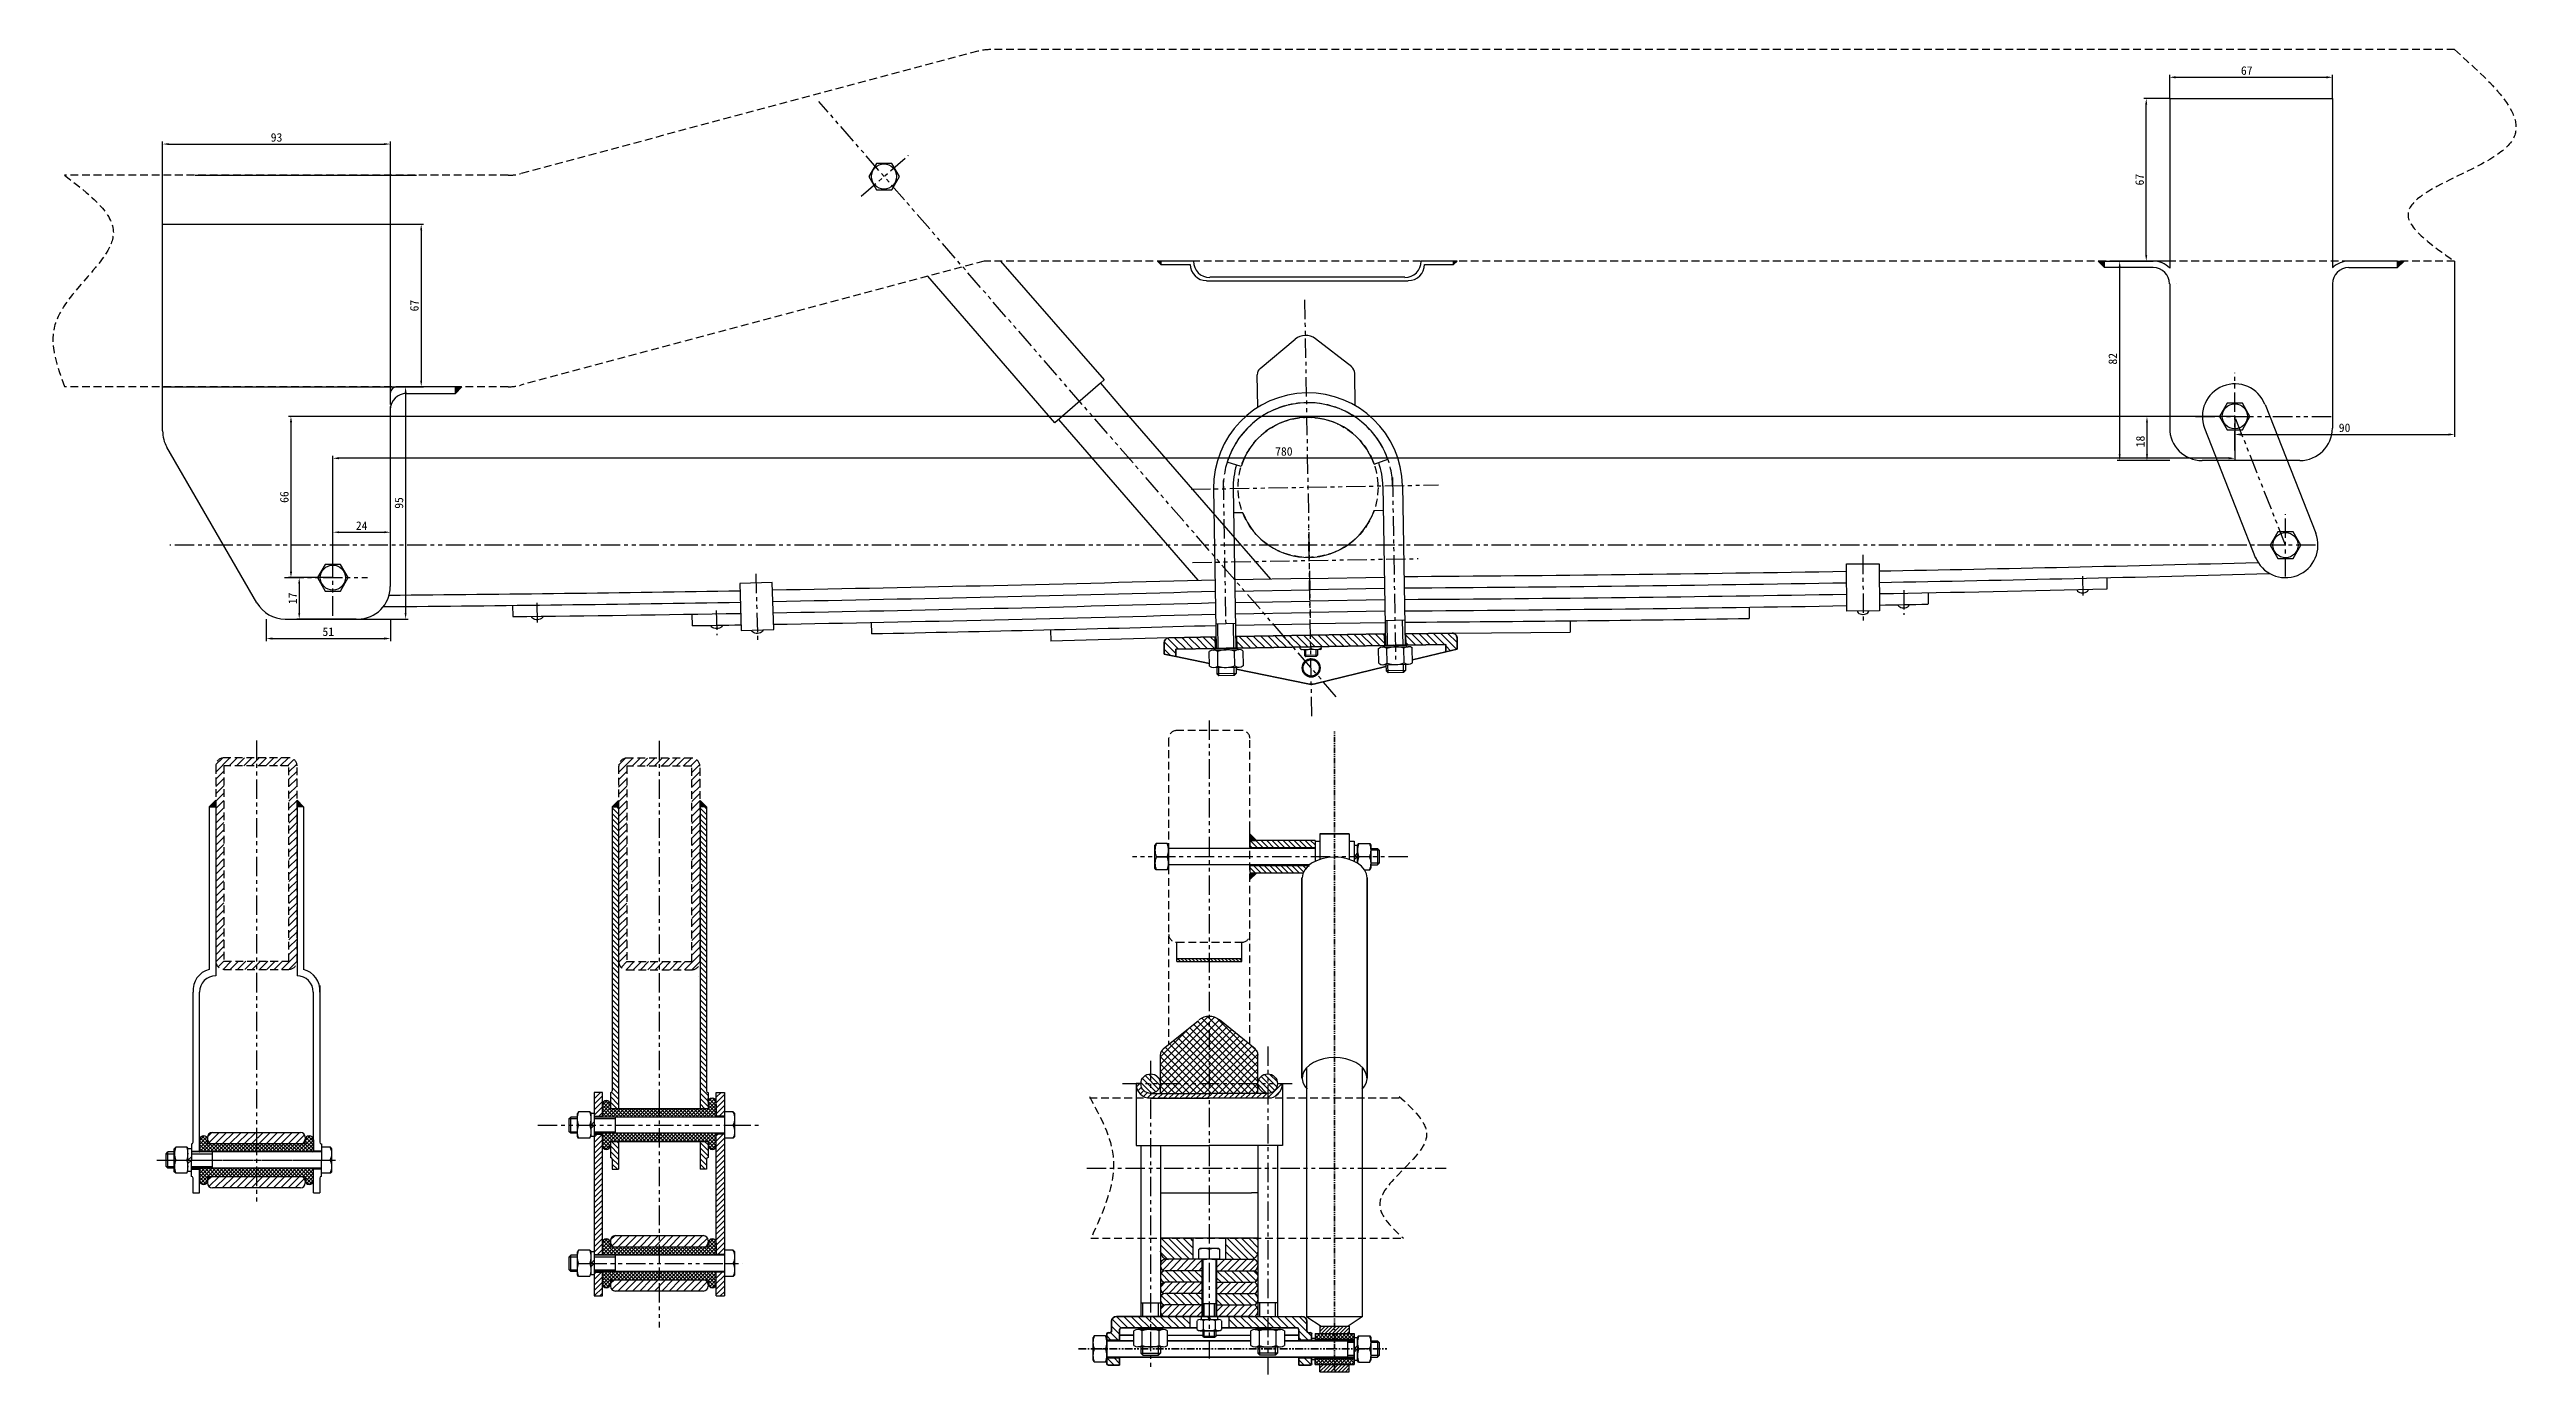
# Model space of a CAD drawing. Header units: millimetres. Extents: x -4667 to 8941, y -1665 to 5310.
# Drawn here: x 7193 to 8208, y 488 to 1031 of the extents above; entities that cross this region are included whole.
import ezdxf

# ---------------------------------------------------------------- set-up
doc = ezdxf.new("R2010")
doc.units = ezdxf.units.MM
doc.linetypes.add('DASHED2', pattern=[9.525, 6.35, -3.175])
doc.linetypes.add('PHANTOM2', pattern=[31.75, 15.875, -3.175, 3.175, -3.175, 3.175, -3.175])
for name, color, linetype in [('双点划线、', 3, 'PHANTOM2'), ('尺寸', 4, 'CONTINUOUS'), ('细实线', 3, 'CONTINUOUS'), ('虚线', 4, 'DASHED2')]:
    doc.layers.add(name, color=color, linetype=linetype)
doc.layers.add('粗实线', color=2, linetype='CONTINUOUS', lineweight=30)
doc.styles.get("Standard").update_dxf_attribs({"font": '', "height": 3.5})
doc.styles.get('Standard').set_extended_font_data('SimSun')
doc.dimstyles.new('无偏差$0', dxfattribs={"dimtxt": 3.5, "dimasz": 2.5, "dimexe": 1, "dimexo": 0, "dimgap": 1, "dimtad": 1, "dimtoh": 1, "dimdec": 0, "dimzin": 0, "dimdsep": 46, "dimtxsty": 'Standard', "dimcen": 2.5, "dimclrd": 256, "dimadec": 0, "dimazin": 0, "dimtfac": 1, "dimtdec": 0, "dimtofl": 0, "dimtmove": 0, "dimatfit": 3, "dimfxl": 1, "dimtolj": 1, "dimtzin": 0, "dimarcsym": 0})

msp = doc.modelspace()

# ---------------------------------------------------------------- blocks, each defined once
blk = doc.blocks.new('*D94')
at = {"layer": '尺寸', "color": 0, "lineweight": -2, "ltscale": 0.5}
for p, q in [((8088.5, 881), (8051.5, 881)), ((8061.8, 862.9), (8051.5, 862.9))]:
    blk.add_line(p, q, dxfattribs=at)
at = {"layer": '尺寸', "lineweight": -2, "ltscale": 0.5}
blk.add_line((8052.5, 878.5), (8052.5, 865.4), dxfattribs=at)
at = {"layer": '尺寸', "ltscale": 0.5}
for points in [[(8052.1, 878.5), (8052.9, 878.5), (8052.5, 881)], [(8052.1, 865.4), (8052.9, 865.4), (8052.5, 862.9)]]:
    blk.add_solid(points, dxfattribs=at)
at = {"layer": '尺寸', "color": 0, "ltscale": 0.5, "insert": (8049.8, 870.7), "char_height": 3.5, "attachment_point": 5, "rotation": 90}
blk.add_mtext('\\A1;18', dxfattribs=at)
blk = doc.blocks.new('*D95')
at = {"layer": '尺寸', "color": 0, "lineweight": -2, "ltscale": 0.5}
for p, q in [((8061.8, 1011.3), (8051.2, 1011.3)), ((8061.8, 944.6), (8051.2, 944.6))]:
    blk.add_line(p, q, dxfattribs=at)
at = {"layer": '尺寸', "lineweight": -2, "ltscale": 0.5}
blk.add_line((8052.2, 947.1), (8052.2, 1008.8), dxfattribs=at)
at = {"layer": '尺寸', "ltscale": 0.5}
for points in [[(8051.8, 1008.8), (8052.6, 1008.8), (8052.2, 1011.3)], [(8051.8, 947.1), (8052.6, 947.1), (8052.2, 944.6)]]:
    blk.add_solid(points, dxfattribs=at)
at = {"layer": '尺寸', "color": 0, "ltscale": 0.5, "insert": (8049.5, 978), "char_height": 3.5, "attachment_point": 5, "rotation": 90}
blk.add_mtext('\\A1;67', dxfattribs=at)
blk = doc.blocks.new('*D96')
at = {"layer": '尺寸', "color": 0, "lineweight": -2, "ltscale": 0.5}
for p, q in [((8061.8, 944.6), (8040.3, 944.6)), ((8061.8, 862.9), (8040.3, 862.9))]:
    blk.add_line(p, q, dxfattribs=at)
at = {"layer": '尺寸', "lineweight": -2, "ltscale": 0.5}
blk.add_line((8041.3, 942.1), (8041.3, 865.4), dxfattribs=at)
at = {"layer": '尺寸', "ltscale": 0.5}
for points in [[(8040.9, 942.1), (8041.7, 942.1), (8041.3, 944.6)], [(8040.9, 865.4), (8041.7, 865.4), (8041.3, 862.9)]]:
    blk.add_solid(points, dxfattribs=at)
at = {"layer": '尺寸', "color": 0, "ltscale": 0.5, "insert": (8038.5, 904.6), "char_height": 3.5, "attachment_point": 5, "rotation": 90}
blk.add_mtext('\\A1;82', dxfattribs=at)
blk = doc.blocks.new('*D97')
at = {"layer": '尺寸', "color": 0, "lineweight": -2, "ltscale": 0.5}
for p, q in [((8061.8, 1011.3), (8061.8, 1021)), ((8128.5, 1011.3), (8128.5, 1021))]:
    blk.add_line(p, q, dxfattribs=at)
at = {"layer": '尺寸', "lineweight": -2, "ltscale": 0.5}
blk.add_line((8064.3, 1020), (8126, 1020), dxfattribs=at)
at = {"layer": '尺寸', "ltscale": 0.5}
for points in [[(8064.3, 1020.4), (8064.3, 1019.5), (8061.8, 1020)], [(8126, 1020.4), (8126, 1019.5), (8128.5, 1020)]]:
    blk.add_solid(points, dxfattribs=at)
at = {"layer": '尺寸', "color": 0, "ltscale": 0.5, "insert": (8093.4, 1022.7), "char_height": 3.5, "attachment_point": 5}
blk.add_mtext('\\A1;67', dxfattribs=at)
blk = doc.blocks.new('*D98')
at = {"layer": '尺寸', "color": 0, "lineweight": -2, "ltscale": 0.5}
for p, q in [((7239.1, 959.8), (7239.1, 993.6)), ((7332.5, 959.8), (7332.5, 993.6))]:
    blk.add_line(p, q, dxfattribs=at)
at = {"layer": '尺寸', "lineweight": -2, "ltscale": 0.5}
blk.add_line((7241.6, 992.6), (7330, 992.6), dxfattribs=at)
at = {"layer": '尺寸', "ltscale": 0.5}
for points in [[(7241.6, 993), (7241.6, 992.2), (7239.1, 992.6)], [(7330, 993), (7330, 992.2), (7332.5, 992.6)]]:
    blk.add_solid(points, dxfattribs=at)
at = {"layer": '尺寸', "color": 0, "ltscale": 0.5, "insert": (7285.8, 995.3), "char_height": 3.5, "attachment_point": 5}
blk.add_mtext('\\A1;93', dxfattribs=at)
blk = doc.blocks.new('*D99')
at = {"layer": '尺寸', "color": 0, "lineweight": -2, "ltscale": 0.5}
for p, q in [((7332.5, 959.8), (7346.1, 959.8)), ((7332.5, 893.1), (7346.1, 893.1))]:
    blk.add_line(p, q, dxfattribs=at)
at = {"layer": '尺寸', "lineweight": -2, "ltscale": 0.5}
blk.add_line((7345.1, 957.3), (7345.1, 895.6), dxfattribs=at)
at = {"layer": '尺寸', "ltscale": 0.5}
for points in [[(7344.7, 957.3), (7345.5, 957.3), (7345.1, 959.8)], [(7344.7, 895.6), (7345.5, 895.6), (7345.1, 893.1)]]:
    blk.add_solid(points, dxfattribs=at)
at = {"layer": '尺寸', "color": 0, "ltscale": 0.5, "insert": (7342.3, 926.4), "char_height": 3.5, "attachment_point": 5, "rotation": 90}
blk.add_mtext('\\A1;67', dxfattribs=at)
blk = doc.blocks.new('*D100')
at = {"layer": '尺寸', "color": 0, "lineweight": -2, "ltscale": 0.5}
for p, q in [((7331.8, 893.1), (7339.7, 893.1)), ((7319.1, 797.9), (7339.7, 797.9))]:
    blk.add_line(p, q, dxfattribs=at)
at = {"layer": '尺寸', "lineweight": -2, "ltscale": 0.5}
blk.add_line((7338.7, 890.6), (7338.7, 800.4), dxfattribs=at)
at = {"layer": '尺寸', "ltscale": 0.5}
for points in [[(7338.3, 890.6), (7339.1, 890.6), (7338.7, 893.1)], [(7338.3, 800.4), (7339.1, 800.4), (7338.7, 797.9)]]:
    blk.add_solid(points, dxfattribs=at)
at = {"layer": '尺寸', "color": 0, "ltscale": 0.5, "insert": (7336, 845.5), "char_height": 3.5, "attachment_point": 5, "rotation": 90}
blk.add_mtext('\\A1;95', dxfattribs=at)
blk = doc.blocks.new('*D101')
at = {"layer": '细实线', "color": 0, "lineweight": -2, "ltscale": 0.5}
for p, q in [((8178.6, 944.6), (8178.6, 872.6)), ((8088.5, 881), (8088.5, 872.6))]:
    blk.add_line(p, q, dxfattribs=at)
at = {"layer": '细实线', "lineweight": -2, "ltscale": 0.5}
blk.add_line((8091, 873.6), (8176.1, 873.6), dxfattribs=at)
at = {"layer": '细实线', "ltscale": 0.5}
for points in [[(8091, 874), (8091, 873.1), (8088.5, 873.6)], [(8176.1, 874), (8176.1, 873.1), (8178.6, 873.6)]]:
    blk.add_solid(points, dxfattribs=at)
at = {"layer": '细实线', "color": 0, "ltscale": 0.5, "insert": (8133.5, 876.3), "char_height": 3.5, "attachment_point": 5}
blk.add_mtext('\\A1;90', dxfattribs=at)
blk = doc.blocks.new('*D102')
at = {"layer": '细实线', "color": 0, "lineweight": -2, "ltscale": 0.5}
for p, q in [((8088.5, 881), (8088.5, 862.8)), ((7308.9, 814.9), (7308.9, 864.8))]:
    blk.add_line(p, q, dxfattribs=at)
at = {"layer": '细实线', "lineweight": -2, "ltscale": 0.5}
blk.add_line((8086, 863.8), (7311.4, 863.8), dxfattribs=at)
at = {"layer": '细实线', "ltscale": 0.5}
for points in [[(7311.4, 864.3), (7311.4, 863.4), (7308.9, 863.8)], [(8086, 864.3), (8086, 863.4), (8088.5, 863.8)]]:
    blk.add_solid(points, dxfattribs=at)
at = {"layer": '细实线', "color": 0, "ltscale": 0.5, "insert": (7698.7, 866.6), "char_height": 3.5, "attachment_point": 5}
blk.add_mtext('\\A1;780', dxfattribs=at)
blk = doc.blocks.new('*D103')
at = {"layer": '细实线', "color": 0, "lineweight": -2, "ltscale": 0.5}
for p, q in [((8088.5, 881), (7290.7, 881)), ((7308.9, 814.9), (7290.7, 814.9))]:
    blk.add_line(p, q, dxfattribs=at)
at = {"layer": '细实线', "lineweight": -2, "ltscale": 0.5}
blk.add_line((7291.7, 878.5), (7291.7, 817.4), dxfattribs=at)
at = {"layer": '细实线', "ltscale": 0.5}
for points in [[(7291.3, 878.5), (7292.2, 878.5), (7291.7, 881)], [(7291.3, 817.4), (7292.2, 817.4), (7291.7, 814.9)]]:
    blk.add_solid(points, dxfattribs=at)
at = {"layer": '细实线', "color": 0, "ltscale": 0.5, "insert": (7289, 847.9), "char_height": 3.5, "attachment_point": 5, "rotation": 90}
blk.add_mtext('\\A1;66', dxfattribs=at)
blk = doc.blocks.new('*D104')
at = {"layer": '细实线', "color": 0, "lineweight": -2, "ltscale": 0.5}
for p, q in [((7308.9, 814.9), (7294.1, 814.9)), ((7318.5, 797.9), (7294.1, 797.9))]:
    blk.add_line(p, q, dxfattribs=at)
at = {"layer": '细实线', "lineweight": -2, "ltscale": 0.5}
blk.add_line((7295.1, 812.4), (7295.1, 800.4), dxfattribs=at)
at = {"layer": '细实线', "ltscale": 0.5}
for points in [[(7294.7, 812.4), (7295.5, 812.4), (7295.1, 814.9)], [(7294.7, 800.4), (7295.5, 800.4), (7295.1, 797.9)]]:
    blk.add_solid(points, dxfattribs=at)
at = {"layer": '细实线', "color": 0, "ltscale": 0.5, "insert": (7292.4, 806.4), "char_height": 3.5, "attachment_point": 5, "rotation": 90}
blk.add_mtext('\\A1;17', dxfattribs=at)
blk = doc.blocks.new('*D105')
at = {"layer": '细实线', "color": 0, "lineweight": -2, "ltscale": 0.5}
for p, q in [((7308.9, 814.9), (7308.9, 834.5)), ((7332.5, 828.2), (7332.5, 834.5))]:
    blk.add_line(p, q, dxfattribs=at)
at = {"layer": '细实线', "lineweight": -2, "ltscale": 0.5}
blk.add_line((7311.4, 833.5), (7330, 833.5), dxfattribs=at)
at = {"layer": '细实线', "ltscale": 0.5}
for points in [[(7311.4, 833.9), (7311.4, 833.1), (7308.9, 833.5)], [(7330, 833.9), (7330, 833.1), (7332.5, 833.5)]]:
    blk.add_solid(points, dxfattribs=at)
at = {"layer": '细实线', "color": 0, "ltscale": 0.5, "insert": (7320.7, 836.2), "char_height": 3.5, "attachment_point": 5}
blk.add_mtext('\\A1;24', dxfattribs=at)
blk = doc.blocks.new('*D106')
at = {"layer": '细实线', "color": 0, "lineweight": -2, "ltscale": 0.5}
for p, q in [((7281.6, 797.9), (7281.6, 788.9)), ((7332.5, 797.9), (7332.5, 788.9))]:
    blk.add_line(p, q, dxfattribs=at)
at = {"layer": '细实线', "lineweight": -2, "ltscale": 0.5}
blk.add_line((7284.1, 789.9), (7330, 789.9), dxfattribs=at)
at = {"layer": '细实线', "ltscale": 0.5}
for points in [[(7284.1, 790.4), (7284.1, 789.5), (7281.6, 789.9)], [(7330, 790.4), (7330, 789.5), (7332.5, 789.9)]]:
    blk.add_solid(points, dxfattribs=at)
at = {"layer": '细实线', "color": 0, "ltscale": 0.5, "insert": (7307, 792.7), "char_height": 3.5, "attachment_point": 5}
blk.add_mtext('\\A1;51', dxfattribs=at)

# ---------------------------------------------------------------- dimensions: what is measured, and where the dimension line sits
at = {"layer": '尺寸', "ltscale": 0.5}
dim = msp.add_linear_dim(base=(8128.5, 1020), p1=(8061.8, 1011.3), p2=(8128.5, 1011.3), dimstyle='无偏差$0', dxfattribs=at)
dim.commit()
dim.dimension.update_dxf_attribs({"geometry": '*D97', "text_midpoint": (8093.4, 1020), "dimtype": 160})
for base, p1, p2, picture, middle in [((8052.2, 1011.3), (8061.8, 944.6), (8061.8, 1011.3), '*D95', (8049.5, 978)), ((7345.1, 893.1), (7332.5, 959.8), (7332.5, 893.1), '*D99', (7342.3, 926.4)), ((7338.7, 797.9), (7331.8, 893.1), (7319.1, 797.9), '*D100', (7336, 845.5))]:
    dim = msp.add_linear_dim(base=base, p1=p1, p2=p2, angle=90, dimstyle='无偏差$0', dxfattribs=at)
    dim.commit()
    dim.dimension.update_dxf_attribs({"geometry": picture, "text_midpoint": middle})
dim = msp.add_linear_dim(base=(7332.5, 992.6), p1=(7239.1, 959.8), p2=(7332.5, 959.8), dimstyle='无偏差$0', dxfattribs=at)
dim.commit()
dim.dimension.update_dxf_attribs({"geometry": '*D98', "text_midpoint": (7285.8, 995.3)})
for base, p1, picture, middle in [((8041.3, 862.9), (8061.8, 944.6), '*D96', (8041.3, 904.6)), ((8052.5, 862.9), (8088.5, 881), '*D94', (8052.5, 870.7))]:
    dim = msp.add_linear_dim(base=base, p1=p1, p2=(8061.8, 862.9), angle=90, dimstyle='无偏差$0', dxfattribs=at)
    dim.commit()
    dim.dimension.update_dxf_attribs({"geometry": picture, "text_midpoint": middle, "dimtype": 160})
at = {"layer": '细实线', "ltscale": 0.5}
for base, p1, p2, picture, middle in [((8178.6, 873.6), (8088.5, 881), (8178.6, 944.6), '*D101', (8133.5, 876.3)), ((7308.9, 863.8), (8088.5, 881), (7308.9, 814.9), '*D102', (7698.7, 866.6)), ((7332.5, 833.5), (7308.9, 814.9), (7332.5, 828.2), '*D105', (7320.7, 836.2)), ((7332.5, 789.9), (7281.6, 797.9), (7332.5, 797.9), '*D106', (7307, 792.7))]:
    dim = msp.add_linear_dim(base=base, p1=p1, p2=p2, dimstyle='无偏差$0', dxfattribs=at)
    dim.commit()
    dim.dimension.update_dxf_attribs({"geometry": picture, "text_midpoint": middle})
for base, p1, p2, picture, middle in [((7291.7, 814.9), (8088.5, 881), (7308.9, 814.9), '*D103', (7289, 847.9)), ((7295.1, 797.9), (7308.9, 814.9), (7318.5, 797.9), '*D104', (7292.4, 806.4))]:
    dim = msp.add_linear_dim(base=base, p1=p1, p2=p2, angle=90, dimstyle='无偏差$0', dxfattribs=at)
    dim.commit()
    dim.dimension.update_dxf_attribs({"geometry": picture, "text_midpoint": middle})

# ---------------------------------------------------------------- hatches: boundary and pattern name
at = {"layer": '粗实线', "ltscale": 0.5}
for points in [[(7648.3, 943.3), (7648.3, 944.6), (7646.9, 944.6)], [(7769.7, 944.6), (7768.3, 944.6), (7768.3, 943.3)], [(8035.1, 942), (8035.1, 944.6), (8032.5, 944.6)], [(8157.9, 944.6), (8155.2, 944.6), (8155.2, 942)], [(7361.8, 893.1), (7359.1, 893.1), (7359.1, 890.4)], [(7258.2, 721), (7260.9, 721), (7260.9, 723.7)], [(7294.2, 723.7), (7294.2, 721), (7296.9, 721)], [(7423.4, 720.9), (7426, 720.9), (7426, 723.6)], [(7459.4, 723.6), (7459.4, 720.9), (7462, 720.9)], [(7684.8, 709.9), (7684.8, 707.2), (7687.5, 707.2)], [(7687.5, 693.8), (7684.8, 693.8), (7684.8, 691.2)]]:
    msp.add_hatch(color=256, dxfattribs=at).paths.add_polyline_path(points)
at = {"layer": '细实线', "ltscale": 0.5}
h = msp.add_hatch(dxfattribs=at)
h.set_pattern_fill('ANSI31', color=256, scale=0.667, style=0)
h.set_pattern_definition([(45, (7648.1088, 512.1141), (-1.497458, 1.497458), [])])
h.paths.add_polyline_path([(7727.8, 889.2, 0.414214), (7725.8, 891.2), (7707.8, 891.2), (7707.8, 886.5), (7725.8, 886.5, 0.414214), (7727.8, 888.5)], flags=17)
h.paths.add_polyline_path([(7707.8, 891.2), (7689.8, 891.2, 0.414214), (7687.8, 889.2), (7687.8, 888.5, 0.414214), (7689.8, 886.5), (7707.8, 886.5)], flags=17)
h.paths.add_polyline_path([(7707.8, 909.2), (7689.8, 909.2, 0.414214), (7687.8, 907.2), (7687.8, 906.5, 0.414214), (7689.8, 904.5), (7707.8, 904.5)], flags=17)
h.paths.add_polyline_path([(7727.8, 906.5), (7727.8, 907.2, 0.414214), (7725.8, 909.2), (7707.8, 909.2), (7707.8, 904.5), (7725.8, 904.5, 0.414214)], flags=17)
h.paths.add_polyline_path([(7725.8, 904.5, 0.414214), (7727.8, 906.5), (7727.8, 907.2, 0.414214), (7725.8, 909.2), (7707.8, 909.2), (7707.8, 904.5)])
h.paths.add_polyline_path([(7707.8, 904.5), (7707.8, 909.2), (7689.8, 909.2, 0.414214), (7687.8, 907.2), (7687.8, 906.5, 0.414214), (7689.8, 904.5)])
h.paths.add_polyline_path([(7689.8, 891.2, 0.414214), (7687.8, 889.2), (7687.8, 888.5, 0.414214), (7689.8, 886.5), (7707.8, 886.5), (7707.8, 891.2)], flags=17)
h.paths.add_polyline_path([(7725.8, 886.5, 0.414214), (7727.8, 888.5), (7727.8, 889.2, 0.414214), (7725.8, 891.2), (7707.8, 891.2), (7707.8, 886.5)], flags=17)
h.paths.add_polyline_path([(7665.1, 530.8), (7665.1, 535.5), (7650.1, 535.5, 0.414214), (7648.1, 533.5), (7648.1, 532.8, 0.414214), (7650.1, 530.8)])
h.paths.add_polyline_path([(7686.1, 530.8, 0.414214), (7688.1, 532.8), (7688.1, 533.5, 0.414214), (7686.1, 535.5), (7671.1, 535.5), (7671.1, 530.8)])
h.paths.add_polyline_path([(7650.1, 526.1, 0.414214), (7648.1, 524.1), (7648.1, 523.5, 0.414214), (7650.1, 521.5), (7665.1, 521.5), (7665.1, 526.1)])
h.paths.add_polyline_path([(7686.1, 521.5, 0.414214), (7688.1, 523.5), (7688.1, 524.1, 0.414214), (7686.1, 526.1), (7671.1, 526.1), (7671.1, 521.5)])
h.paths.add_polyline_path([(7665.1, 512.1), (7665.1, 516.8), (7650.1, 516.8, 0.414214), (7648.1, 514.8), (7648.1, 514.1, 0.414214), (7650.1, 512.1)])
h.paths.add_polyline_path([(7686.1, 512.1, 0.414214), (7688.1, 514.1), (7688.1, 514.8, 0.414214), (7686.1, 516.8), (7671.1, 516.8), (7671.1, 512.1), (7671.5, 512.1)])
h = msp.add_hatch(dxfattribs=at)
h.set_pattern_fill('ANSI31', color=256, scale=0.667, angle=90, style=0)
h.set_pattern_definition([(135, (7649.6465, 782.5576), (-1.497458, -1.497458), [])])
h.paths.add_polyline_path([(7740.1, 787.1), (7740, 791.8), (7709.6, 791.2), (7709.7, 786.6)])
h.paths.add_polyline_path([(7709.7, 786.6), (7709.6, 791.2), (7698.4, 791), (7702.4, 786.4)])
h.paths.add_polyline_path([(7702.4, 786.4), (7698.4, 791), (7679.3, 790.7), (7679.4, 786), (7682.7, 786.1)])
h.paths.add_polyline_path([(7670.7, 785.9), (7670.6, 790.6), (7651.6, 790.2, 0.414214), (7649.6, 788.2), (7649.7, 783.5), (7654.4, 782.6), (7654.4, 785.6)])
h.paths.add_polyline_path([(7765.1, 787.5), (7765.1, 784.5), (7769.8, 785.6), (7769.7, 790.3, 0.414214), (7767.7, 792.2), (7748.6, 791.9), (7748.7, 787.2), (7752, 787.3)])
h = msp.add_hatch(dxfattribs=at)
h.set_pattern_fill('ANSI31', color=256, scale=0.50025, angle=90, style=0)
h.set_pattern_definition([(135, (7416.254, 521.0085), (-1.123093, -1.123093), [])])
h.paths.add_polyline_path([(7426, 657.5), (7426, 654.8), (7426, 654.2), (7429.4, 654.2, -0.414214)], flags=16)
h.paths.add_polyline_path([(7459.4, 654.8), (7459.4, 657.5, -0.414214), (7456, 654.2), (7459.4, 654.2)], flags=17)
h.paths.add_polyline_path([(7459.4, 654.8), (7459.4, 657.5, -0.414214), (7456, 654.2), (7442.7, 654.2), (7442.7, 651.5), (7459.4, 651.5)])
h.paths.add_polyline_path([(7442.7, 654.2), (7429.4, 654.2, -0.414214), (7426, 657.5), (7426, 654.8), (7426, 651.5), (7442.7, 651.5)], flags=17)
h.paths.add_polyline_path([(7462, 720.9), (7459.4, 720.9), (7459.4, 654.8, -0.414214), (7458.7, 654.2), (7442.7, 654.2), (7442.7, 651.5), (7458.7, 651.5, -0.414214), (7459.4, 650.8), (7459.4, 597.2), (7462.7, 597.2), (7462.7, 603.9, -0.414214), (7462, 604.5)])
h.paths.add_polyline_path([(7442.7, 654.2), (7426.7, 654.2, -0.414214), (7426, 654.8), (7426, 720.9), (7423.4, 720.9), (7423.4, 604.5, -0.414214), (7422.7, 603.9), (7422.7, 597.2), (7426, 597.2), (7426, 650.8, -0.414214), (7426.7, 651.5), (7442.7, 651.5)])
h.paths.add_polyline_path([(7426, 583.8), (7422.7, 583.8), (7422.7, 582.2), (7422.7, 577.2, -0.414214), (7423.4, 576.5), (7423.4, 572.4), (7426, 572.4)])
h.paths.add_polyline_path([(7462.7, 582.2), (7462.7, 583.8), (7459.4, 583.8), (7459.4, 572.4), (7462, 572.4), (7462, 576.5, -0.414214), (7462.7, 577.2)])
h = msp.add_hatch(dxfattribs=at)
h.set_pattern_fill('ANSI31', color=256, scale=0.50025, angle=90, style=0)
h.set_pattern_definition([(135, (7684.7938, 693.8471), (-1.12309, -1.12309), [])])
h.paths.add_polyline_path([(7711.5, 707.2), (7684.8, 707.2), (7684.8, 704.2), (7711.5, 704.2)])
edge = h.paths.add_edge_path()
edge.add_ellipse((7719.5, 691.8), major_axis=(-13.3, 0), ratio=0.642788, start_angle=324.1852, end_angle=346.4008, ccw=False)
edge.add_line((7708.7, 696.8), (7684.8, 696.8))
edge.add_line((7684.8, 696.8), (7684.8, 694.2))
edge.add_line((7684.8, 694.2), (7684.8, 693.8))
edge.add_line((7684.8, 693.8), (7687.5, 693.8))
edge.add_line((7687.5, 693.8), (7706.5, 693.8))
h = msp.add_hatch(dxfattribs=at)
h.set_pattern_fill('ANSI31', color=256, scale=0.3335, angle=90, style=0)
h.set_pattern_definition([(135, (7654.7788, 657.498), (-0.74873, -0.74873), [])])
h.paths.add_polyline_path([(7668.1, 658.8), (7654.8, 658.8), (7654.8, 657.5), (7668.1, 657.5)])
h.paths.add_polyline_path([(7681.5, 658.8), (7668.1, 658.8), (7668.1, 657.5), (7681.5, 657.5)])
h = msp.add_hatch(dxfattribs=at)
h.set_pattern_fill('ANSI37', color=256, scale=0.667, angle=90, style=0)
h.set_pattern_definition([(135, (7648.1088, 603.4931), (-1.49746, -1.49746), []), (225, (7648.1088, 603.4931), (1.49746, -1.49746), [])])
h.paths.add_polyline_path([(7668.1, 607.5), (7688.1, 607.5), (7688.1, 619.2, 0.226756), (7686.9, 621.8), (7672.3, 633.6, 0.171363), (7668.1, 635.1)])
h.paths.add_polyline_path([(7668.1, 635.1, 0.171363), (7663.9, 633.6), (7649.3, 621.8, 0.226756), (7648.1, 619.2), (7648.1, 607.5), (7668.1, 607.5)])
h.paths.add_polyline_path([(7668.1, 603.5), (7668.1, 607.5), (7648.1, 607.5), (7648.1, 603.5)])
h.paths.add_polyline_path([(7688.1, 603.5), (7688.1, 607.5), (7668.1, 607.5), (7668.1, 603.5)])
h = msp.add_hatch(dxfattribs=at)
h.set_pattern_fill('ANSI31', color=256, scale=0.50025, angle=90, style=0)
h.set_pattern_definition([(135, (7640.1048, 603.4931), (-1.123093, -1.123093), [])])
h.paths.add_polyline_path([(7644.1, 611.5, 0.414214), (7640.1, 607.5), (7644.1, 607.5)])
h.paths.add_polyline_path([(7648.1, 607.5, 0.414214), (7644.1, 611.5), (7644.1, 607.5)])
h.paths.add_polyline_path([(7648.1, 607.5), (7644.1, 607.5), (7644.1, 603.5, 0.414214)])
h.paths.add_polyline_path([(7644.1, 607.5), (7640.1, 607.5, 0.414214), (7644.1, 603.5)])
h.paths.add_polyline_path([(7692.1, 611.5, 0.414214), (7688.1, 607.5), (7692.1, 607.5)])
h.paths.add_polyline_path([(7696.1, 607.5, 0.414214), (7692.1, 611.5), (7692.1, 607.5)])
h.paths.add_polyline_path([(7692.1, 603.5, 0.414214), (7696.1, 607.5), (7692.1, 607.5)])
h.paths.add_polyline_path([(7692.1, 603.5), (7692.1, 607.5), (7688.1, 607.5, 0.414214)])
h = msp.add_hatch(dxfattribs=at)
h.set_pattern_fill('ANSI31', color=256, scale=0.50025, style=0)
h.set_pattern_definition([(45, (7416.0236, 520.4793), (-1.123093, 1.123093), [])])
h.paths.add_polyline_path([(7469.4, 586.8), (7466, 586.8), (7466, 582.2), (7466, 537.5), (7469.4, 537.5)])
h.paths.add_polyline_path([(7419.4, 586.8), (7416, 586.8), (7416, 537.5), (7419.4, 537.5)])
h.paths.add_polyline_path([(7419.4, 530.2), (7416, 530.2), (7416, 520.5), (7419.4, 520.5)])
h.paths.add_polyline_path([(7469.4, 530.2), (7466, 530.2), (7466, 525.5), (7466, 520.5), (7469.4, 520.5)])
h.paths.add_polyline_path([(7469.4, 603.9), (7466, 603.9), (7466, 594.2), (7469.4, 594.2)])
h.paths.add_polyline_path([(7419.4, 603.9), (7416, 603.9), (7416, 594.2), (7419.4, 594.2)])
h = msp.add_hatch(dxfattribs=at)
h.set_pattern_fill('ANSI37', color=256, scale=0.3335, angle=90, style=0)
h.set_pattern_definition([(135, (7419.3586, 523.8143), (-0.748729, -0.748729), []), (225, (7419.3586, 523.8143), (0.748729, -0.748729), [])])
h.paths.add_polyline_path([(7466, 598.9), (7466, 599.9, 0.414214), (7464.4, 601.5, 0.414214), (7462.7, 599.9), (7462.7, 599.2), (7462.7, 597.2), (7442.7, 597.2), (7442.7, 593.8), (7466, 593.8)])
h.paths.add_polyline_path([(7466, 587.2), (7442.7, 587.2), (7442.7, 583.8), (7462.7, 583.8), (7462.7, 582.2, 0.414214), (7464.4, 580.5, 0.414214), (7466, 582.2)])
h.paths.add_polyline_path([(7442.7, 587.2), (7419.4, 587.2), (7419.4, 582.2, 0.414214), (7421, 580.5, 0.414214), (7422.7, 582.2), (7422.7, 583.8), (7442.7, 583.8)])
h.paths.add_polyline_path([(7442.7, 597.2), (7422.7, 597.2), (7422.7, 598.9, 0.414214), (7421, 600.5, 0.414214), (7419.4, 598.9), (7419.4, 593.8), (7442.7, 593.8)])
h.paths.add_polyline_path([(7442.7, 540.5), (7422.7, 540.5), (7422.7, 542.2, 0.414214), (7421, 543.8, 0.414214), (7419.4, 542.2), (7419.4, 537.2), (7442.7, 537.2)])
h.paths.add_polyline_path([(7466, 542.2, 0.414214), (7464.4, 543.8, 0.414214), (7462.7, 542.2), (7462.7, 540.5), (7442.7, 540.5), (7442.7, 537.2), (7466, 537.2)])
h.paths.add_polyline_path([(7466, 530.5), (7442.7, 530.5), (7442.7, 527.1), (7462.7, 527.1), (7462.7, 525.5, 0.414214), (7464.4, 523.8, 0.414214), (7466, 525.5)])
h.paths.add_polyline_path([(7442.7, 530.5), (7419.4, 530.5), (7419.4, 525.5, 0.414214), (7421, 523.8, 0.414214), (7422.7, 525.5), (7422.7, 527.1), (7442.7, 527.1)])
h = msp.add_hatch(dxfattribs=at)
h.set_pattern_fill('ANSI31', color=256, scale=0.50025, style=0)
h.set_pattern_definition([(45, (7638.1038, 601.4921), (-1.123093, 1.123093), [])])
h.paths.add_polyline_path([(7668.1, 603.5), (7644.1, 603.5), (7644.1, 601.5), (7668.1, 601.5)])
h.paths.add_polyline_path([(7692.1, 603.5), (7668.1, 603.5), (7668.1, 601.5), (7692.1, 601.5)])
h.paths.add_polyline_path([(7698.1, 607.5), (7696.1, 607.5, -0.414214), (7692.1, 603.5), (7692.1, 601.5, 0.414214)])
h.paths.add_polyline_path([(7640.1, 607.5), (7638.1, 607.5, 0.414214), (7644.1, 601.5), (7644.1, 603.5, -0.414214)])
h = msp.add_hatch(dxfattribs=at)
h.set_pattern_fill('ANSI37', color=256, scale=0.3335, angle=90, style=0)
h.set_pattern_definition([(135, (7254.2073, 566.1183), (-0.748729, -0.748729), []), (225, (7254.2073, 566.1183), (0.748729, -0.748729), [])])
h.paths.add_polyline_path([(7277.6, 582.8), (7277.6, 579.5), (7300.9, 579.5), (7300.9, 584.5, 0.414214), (7299.2, 586.1, 0.414214), (7297.6, 584.5), (7297.6, 582.8)])
h.paths.add_polyline_path([(7257.5, 582.8), (7257.5, 584.5, 0.414214), (7255.9, 586.1, 0.414214), (7254.2, 584.5), (7254.2, 579.5), (7277.6, 579.5), (7277.6, 582.8)])
h.paths.add_polyline_path([(7254.2, 572.8), (7254.2, 567.8, 0.414214), (7255.9, 566.1, 0.414214), (7257.5, 567.8), (7257.5, 569.5), (7277.6, 569.5), (7277.6, 572.8)])
h.paths.add_polyline_path([(7277.6, 572.8), (7277.6, 569.5), (7297.6, 569.5), (7297.6, 567.8, 0.414214), (7299.2, 566.1, 0.414214), (7300.9, 567.8), (7300.9, 572.8)])
h = msp.add_hatch(dxfattribs=at)
h.set_pattern_fill('ANSI31', color=256, scale=0.667, style=0)
h.set_pattern_definition([(45, (7257.5423, 564.7843), (-1.49746, 1.49746), [])])
h.paths.add_polyline_path([(7277.6, 582.8), (7277.6, 587.5), (7259.5, 587.5, 0.414214), (7257.5, 585.5), (7257.5, 584.8, 0.414214), (7259.5, 582.8)])
h.paths.add_polyline_path([(7295.6, 582.8, 0.414214), (7297.6, 584.8), (7297.6, 585.5, 0.414214), (7295.6, 587.5), (7277.6, 587.5), (7277.6, 582.8)])
h.paths.add_polyline_path([(7277.6, 569.5), (7277.6, 564.8), (7295.6, 564.8, 0.414214), (7297.6, 566.8), (7297.6, 567.5, 0.414214), (7295.6, 569.5)])
h.paths.add_polyline_path([(7277.6, 564.8), (7277.6, 569.5), (7259.5, 569.5, 0.414214), (7257.5, 567.5), (7257.5, 566.8, 0.414214), (7259.5, 564.8)])
h = msp.add_hatch(dxfattribs=at)
h.set_pattern_fill('ANSI31', color=256, scale=0.667, style=0)
h.set_pattern_definition([(45, (7422.6936, 522.4803), (-1.49746, 1.49746), [])])
h.paths.add_polyline_path([(7442.7, 545.2), (7424.7, 545.2, 0.414214), (7422.7, 543.2), (7422.7, 542.5, 0.414214), (7424.7, 540.5), (7442.7, 540.5)])
h.paths.add_polyline_path([(7462.7, 542.5), (7462.7, 543.2, 0.414214), (7460.7, 545.2), (7442.7, 545.2), (7442.7, 540.5), (7460.7, 540.5, 0.414214)])
h.paths.add_polyline_path([(7462.7, 524.5), (7462.7, 525.1, 0.414214), (7460.7, 527.1), (7442.7, 527.1), (7442.7, 522.5), (7460.7, 522.5, 0.414214)])
h.paths.add_polyline_path([(7442.7, 527.1), (7424.7, 527.1, 0.414214), (7422.7, 525.1), (7422.7, 524.5, 0.414214), (7424.7, 522.5), (7442.7, 522.5)])
h = msp.add_hatch(dxfattribs=at)
h.set_pattern_fill('ANSI31', color=256, scale=0.667, angle=90, style=0)
h.set_pattern_definition([(135, (7648.1088, 535.4591), (-1.49746, -1.49746), [])])
h.paths.add_polyline_path([(7661.4, 535.5), (7661.4, 544.1), (7648.1, 544.1), (7648.1, 538.8, 0.414214), (7651.4, 535.5)])
h.paths.add_polyline_path([(7688.1, 538.8), (7688.1, 544.1), (7674.8, 544.1), (7674.8, 535.5), (7684.8, 535.5, 0.414214)])
h = msp.add_hatch(dxfattribs=at)
h.set_pattern_fill('ANSI31', color=256, scale=0.667, angle=90, style=0)
h.set_pattern_definition([(135, (7626.0978, 492.1041), (-1.49746, -1.49746), [])])
h.paths.add_polyline_path([(7660.1, 512.1), (7644.1, 512.1), (7644.1, 507.4), (7648.4, 507.4), (7660.1, 507.4)])
h.paths.add_polyline_path([(7644.1, 512.1), (7630.1, 512.1, 0.414214), (7628.1, 510.1), (7628.1, 506.1, -0.414214), (7627.4, 505.4), (7626.8, 505.4, 0.414214), (7626.1, 504.8), (7626.1, 502.4), (7631.4, 502.4), (7631.4, 506.8, -0.414214), (7632.1, 507.4), (7644.1, 507.4)])
h.paths.add_polyline_path([(7631.4, 495.1), (7626.1, 495.1), (7626.1, 494.1), (7626.1, 492.8, 0.414214), (7626.8, 492.1), (7631.4, 492.1)])
h.paths.add_polyline_path([(7692.1, 512.1), (7676.1, 512.1), (7676.1, 507.4), (7692.1, 507.4)])
h.paths.add_polyline_path([(7708.1, 510.1, 0.414214), (7706.1, 512.1), (7692.1, 512.1), (7692.1, 507.4), (7704.1, 507.4, -0.414214), (7704.8, 506.8), (7704.8, 502.4), (7710.1, 502.4), (7710.1, 504.8, 0.414214), (7709.5, 505.4), (7708.8, 505.4, -0.414214), (7708.1, 506.1)])
h.paths.add_polyline_path([(7710.1, 495.1), (7704.8, 495.1), (7704.8, 492.1), (7708.1, 492.1), (7709.5, 492.1, 0.414214), (7710.1, 492.8)])
h.paths.add_polyline_path([(7688.1, 518.8), (7688.1, 519.5, 0.414214), (7686.1, 521.5), (7671.1, 521.5), (7671.1, 516.8), (7686.1, 516.8, 0.414214)])
h.paths.add_polyline_path([(7665.1, 521.5), (7650.1, 521.5, 0.414214), (7648.1, 519.5), (7648.1, 518.8, 0.414214), (7650.1, 516.8), (7665.1, 516.8)])
h.paths.add_polyline_path([(7665.1, 530.8), (7650.1, 530.8, 0.414214), (7648.1, 528.8), (7648.1, 528.1, 0.414214), (7650.1, 526.1), (7665.1, 526.1)])
h.paths.add_polyline_path([(7688.1, 528.1), (7688.1, 528.8, 0.414214), (7686.1, 530.8), (7671.1, 530.8), (7671.1, 526.1), (7686.1, 526.1, 0.414214)])
h = msp.add_hatch(dxfattribs=at)
h.set_pattern_fill('ANSI31', color=256, scale=0.3335, style=0)
h.set_pattern_definition([(45, (7713.4748, 489.4361), (-0.74873, 0.74873), [])])
h.paths.add_polyline_path([(7719.5, 508.1), (7719.5, 505.1), (7725.5, 505.1), (7725.5, 508.1)])
h.paths.add_polyline_path([(7725.5, 489.4), (7725.5, 492.4), (7713.5, 492.4), (7713.5, 489.4)])
h.paths.add_polyline_path([(7719.5, 505.1), (7719.5, 508.1), (7713.5, 508.1), (7713.5, 505.1)])
h = msp.add_hatch(dxfattribs=at)
h.set_pattern_fill('ANSI37', color=256, scale=0.3335, style=0)
h.set_pattern_definition([(45, (7711.4738, 492.4376), (-0.74873, 0.74873), []), (135, (7711.4738, 492.4376), (-0.74873, -0.74873), [])])
h.paths.add_polyline_path([(7719.5, 505.1), (7711.5, 505.1), (7711.5, 502.8), (7719.5, 502.8)])
h.paths.add_polyline_path([(7727.5, 505.1), (7719.5, 505.1), (7719.5, 502.8), (7727.5, 502.8), (7727.5, 503.4)])
h.paths.add_polyline_path([(7727.5, 494.8), (7719.5, 494.8), (7719.5, 492.4), (7727.5, 492.4)])
h.paths.add_polyline_path([(7719.5, 494.8), (7711.5, 494.8), (7711.5, 492.4), (7719.5, 492.4)])
at = {"layer": '虚线', "ltscale": 0.5}
h = msp.add_hatch(dxfattribs=at)
h.set_pattern_fill('ANSI31', color=256, scale=0.667, style=0)
h.set_pattern_definition([(45, (7260.8773, 654.3357), (-1.49746, 1.49746), [])])
h.paths.add_polyline_path([(7290.9, 657.7), (7277.6, 657.7), (7277.6, 654.3), (7290.9, 654.3, 0.414214), (7294.2, 657.7), (7294.2, 721), (7294.2, 737.7, 0.414214), (7290.9, 741), (7277.6, 741), (7277.6, 737.7), (7290.9, 737.7)])
h.paths.add_polyline_path([(7264.2, 737.7), (7277.6, 737.7), (7277.6, 741), (7264.2, 741, 0.414214), (7260.9, 737.7), (7260.9, 657.7, 0.414214), (7264.2, 654.3), (7277.6, 654.3), (7277.6, 657.7), (7264.2, 657.7)])
h = msp.add_hatch(dxfattribs=at)
h.set_pattern_fill('ANSI31', color=256, scale=0.667, style=0)
h.set_pattern_definition([(45, (7426.0286, 654.183), (-1.49746, 1.49746), [])])
h.paths.add_polyline_path([(7456, 657.5), (7442.7, 657.5), (7442.7, 654.2), (7456, 654.2, 0.414214), (7459.4, 657.5), (7459.4, 720.9), (7459.4, 737.6, 0.414214), (7456, 740.9), (7442.7, 740.9), (7442.7, 737.6), (7456, 737.6)])
h.paths.add_polyline_path([(7429.4, 737.6), (7442.7, 737.6), (7442.7, 740.9), (7429.4, 740.9, 0.414214), (7426, 737.6), (7426, 657.5, 0.414214), (7429.4, 654.2), (7442.7, 654.2), (7442.7, 657.5), (7429.4, 657.5)])

# ---------------------------------------------------------------- linework, layer by layer
at = {"layer": '双点划线、', "ltscale": 0.5}
for p, q in [((7720.2, 766.1), (7508.1, 1010.1)), ((7525.5, 971.2), (7544.9, 988)), ((7707.2, 928.8), (7709.5, 798.4)), ((8088.5, 867), (8088.5, 898.8)), ((8072.4, 881), (8128.5, 881)), ((8109.3, 828.2), (8088.5, 881)), ((7660.7, 851.1), (7762.1, 852.9)), ((7673.8, 854.7), (7674.9, 794.8)), ((7743.2, 855.9), (7744.5, 780)), ((7710.2, 758.1), (7708.9, 834.7)), ((8109.3, 815.3), (8109.3, 840.9)), ((8109.3, 828.2), (7242, 828.2)), ((7308.9, 799.3), (7308.9, 828.2)), ((7661.3, 821.1), (7753.7, 822.7)), ((7936, 824.3), (7936.2, 797.2)), ((8121.6, 828.2), (8097, 828.2)), ((7289, 814.9), (7323.1, 814.9)), ((7482.2, 816.4), (7483, 789.3)), ((8026.1, 815.5), (8026.2, 806.9)), ((7392.5, 804.5), (7392.7, 795.9)), ((7952.8, 809.8), (7952.8, 799.7)), ((7466, 801.4), (7466.3, 791.3)), ((7668.1, 756.3), (7668.1, 494.9)), ((7277.6, 748.1), (7277.6, 558.6)), ((7442.7, 748), (7442.7, 507.6)), ((7749.5, 700.5), (7636.7, 700.5)), ((7692.1, 622.7), (7692.1, 488.3)), ((7644.1, 616.9), (7644.1, 490.7)), ((7632.5, 607.5), (7702.1, 607.5)), ((7392.9, 590.5), (7484.8, 590.5)), ((7236.7, 576.1), (7309.1, 576.1)), ((7248, 576.1), (7311.5, 576.1)), ((7617.9, 572.8), (7765.2, 572.8)), ((7413.2, 533.8), (7476.7, 533.8))]:
    msp.add_line(p, q, dxfattribs=at)
at = {"layer": '双点划线、', "lineweight": 35, "ltscale": 0.1375}
msp.add_line((7719.5, 489.9), (7719.5, 751.9), dxfattribs=at)
at = {"layer": '双点划线、', "lineweight": 35, "ltscale": 0.2}
msp.add_line((7614.5, 498.8), (7741.1, 498.8), dxfattribs=at)
at = {"layer": '双点划线、', "ltscale": 0.5}
msp.add_arc((7708.6, 851.9), 34.7, 0.9959, 180.9959, dxfattribs=at)
at = {"layer": '粗实线', "ltscale": 0.5}
for p, q in [((8061.8, 1011.3), (8061.8, 941.8)), ((8061.8, 1011.3), (8128.5, 1011.3)), ((8128.5, 1011.3), (8128.5, 942)), ((7252.4, 979.8), (7343.2, 979.8)), ((7239.1, 885.1), (7239.1, 959.8)), ((7239.1, 959.8), (7332.5, 959.8)), ((7332.5, 885.8), (7332.5, 959.8)), ((7582.6, 944.6), (7625, 895.9)), ((7648.3, 944.6), (7646.9, 944.6)), ((7646.9, 944.6), (7648.3, 943.3)), ((7661.6, 944.6), (7648.3, 944.6)), ((7648.3, 944.6), (7648.3, 943.3)), ((7661.6, 944.6), (7661.6, 944.6)), ((7769.7, 944.6), (7755, 944.6)), ((7755, 944.6), (7755, 944.6)), ((7768.3, 943.3), (7768.3, 944.6)), ((7768.3, 944.6), (7769.7, 944.6)), ((7769.7, 944.6), (7768.3, 943.3)), ((8035.1, 942), (8032.5, 944.6)), ((8035.1, 944.6), (8032.5, 944.6)), ((8035.1, 942), (8035.1, 944.6)), ((8035.1, 944.6), (8055.1, 944.6)), ((8035.1, 942), (8035.1, 944.6)), ((8155.2, 944.6), (8135.2, 944.6)), ((8155.2, 942), (8157.9, 944.6)), ((8155.2, 942), (8155.2, 944.6)), ((8155.2, 944.6), (8157.9, 944.6)), ((7596.1, 888.5), (7552.7, 938.4)), ((7648.3, 943.3), (7660.3, 943.3)), ((7660.3, 943.3), (7660.3, 943.3)), ((7667, 936.6), (7749.7, 936.6)), ((7748.3, 938), (7668.3, 938)), ((7756.3, 943.3), (7756.3, 943.3)), ((7756.3, 943.3), (7768.3, 943.3)), ((8055.1, 942), (8035.1, 942)), ((8055.1, 942), (8055.1, 942)), ((8061.8, 935.3), (8061.8, 876.2)), ((8064.5, 935.3), (8064.5, 935.3)), ((8128.5, 935.3), (8128.5, 876.2)), ((8135.2, 942), (8135.2, 942)), ((8135.2, 942), (8155.2, 942)), ((7689, 900.6), (7703.3, 912.6)), ((7726.5, 901.3), (7711.7, 912.8)), ((7623.5, 894.6), (7604.8, 878.4)), ((7625, 895.9), (7623.5, 894.6)), ((7623.5, 894.6), (7632.2, 884.5)), ((7688, 884.7), (7687.8, 898)), ((7728, 885.4), (7727.8, 898.7)), ((7239.1, 893.1), (7332.5, 893.1)), ((7239.1, 875), (7239.1, 885.1)), ((7332.5, 811.2), (7332.5, 885.1)), ((7359.1, 893.1), (7335.1, 893.1)), ((7339.1, 890.4), (7339.1, 890.4)), ((7339.1, 890.4), (7359.1, 890.4)), ((7359.1, 890.4), (7359.1, 893.1)), ((7359.1, 890.4), (7361.8, 893.1)), ((7359.1, 890.4), (7359.1, 893.1)), ((7359.1, 893.1), (7361.8, 893.1)), ((7604.8, 878.4), (7596.1, 888.5)), ((7632.2, 884.5), (7693.2, 814.3)), ((8100.9, 885.8), (8121.7, 833.1)), ((7663.6, 813.8), (7606.4, 879.7)), ((8076.1, 876.1), (8097, 822.9)), ((7277.7, 804.6), (7240.9, 868.4)), ((7735.7, 861.4), (7741.3, 863.4)), ((7681.2, 860.4), (7675.5, 862.2)), ((8115.2, 862.9), (8075.1, 862.9)), ((7669.9, 851.3), (7671, 785.9)), ((7677.9, 851.4), (7679, 786)), ((7739.3, 852.5), (7740.4, 787.1)), ((7747.3, 852.6), (7748.4, 787.2)), ((7681.9, 841.5), (7678.1, 841.4)), ((7735.6, 842.4), (7739.4, 842.5)), ((7489, 812.9), (7475.7, 812.5)), ((7475.7, 812.5), (7476.3, 793.2)), ((7489.6, 793.6), (7489, 812.9)), ((7709.2, 814.6), (7678.5, 814)), ((7709.2, 814.6), (7739.9, 815.1)), ((7929.4, 820.6), (7942.7, 820.6)), ((7929.5, 801.2), (7929.4, 820.6)), ((7942.7, 820.6), (7942.8, 801.3)), ((8036.1, 814.9), (8036.1, 810.3)), ((7382.5, 803.6), (7382.7, 798.9)), ((7678.6, 809.4), (7709.3, 809.9)), ((7678.7, 804.7), (7709.4, 805.2)), ((7740, 810.4), (7709.3, 809.9)), ((7740.1, 805.8), (7709.4, 805.2)), ((7889.4, 802.8), (7889.5, 798.1)), ((7962.8, 808.7), (7962.8, 804.1)), ((7289.3, 797.9), (7319.1, 797.9)), ((7456, 799.9), (7456.2, 795.2)), ((7476.3, 793.2), (7489.6, 793.6)), ((7529.5, 796.6), (7529.7, 791.9)), ((7603, 793.5), (7603.2, 788.8)), ((7678.8, 800), (7709.5, 800.6)), ((7678.9, 795.4), (7709.6, 795.9)), ((7740.1, 801.1), (7709.5, 800.6)), ((7740.2, 796.4), (7709.6, 795.9)), ((7767.7, 792.2), (7816.1, 792.5)), ((7816.1, 797.2), (7816.1, 792.5)), ((7942.8, 801.3), (7929.5, 801.2)), ((7651.6, 790.2), (7603.2, 788.8)), ((7668.2, 778.6), (7668.1, 784.6)), ((7669.8, 785.2), (7680.2, 785.4)), ((7670.4, 785.2), (7670.4, 785.9)), ((7675, 785.3), (7670.4, 785.2)), ((7671.7, 778.6), (7671.6, 784.6)), ((7675, 785.3), (7674.4, 786)), ((7675, 786), (7682.7, 786.1)), ((7675, 785.3), (7679.7, 785.4)), ((7676.4, 785.3), (7675.7, 786)), ((7678.6, 778.8), (7678.5, 784.8)), ((7740.3, 791.8), (7679, 790.7)), ((7679.7, 785.4), (7679.7, 786)), ((7682.1, 778.8), (7682, 784.8)), ((7705.4, 785.8), (7705.4, 786.5)), ((7705.4, 785.8), (7705.9, 785.3)), ((7713.6, 785.5), (7705.9, 785.3)), ((7709.7, 786.6), (7709.7, 785.8)), ((7713.6, 785.5), (7714.1, 785.9)), ((7714.1, 785.9), (7714, 786.6)), ((7737.6, 779.8), (7737.5, 785.8)), ((7739.2, 786.4), (7749.6, 786.6)), ((7739.7, 786.4), (7739.7, 787.1)), ((7744.4, 786.5), (7739.7, 786.4)), ((7741.1, 779.8), (7740.9, 785.8)), ((7744.4, 786.5), (7743.7, 787.2)), ((7744.4, 787.2), (7752, 787.3)), ((7744.4, 786.5), (7749.1, 786.6)), ((7745.7, 786.5), (7745.1, 787.2)), ((7748, 780), (7747.9, 786)), ((7749.1, 786.6), (7749.1, 787.3)), ((7751.4, 780), (7751.3, 786)), ((7670, 778), (7680.4, 778.2)), ((7739.3, 779.2), (7749.7, 779.4)), ((7260.9, 723.7), (7258.2, 721)), ((7258.2, 721), (7260.9, 721)), ((7258.2, 721), (7260.9, 721)), ((7258.2, 721), (7258.2, 654.3)), ((7258.2, 721), (7260.9, 721)), ((7258.2, 721), (7260.9, 721)), ((7260.9, 721), (7260.9, 723.7)), ((7260.9, 721), (7260.9, 651.7)), ((7294.2, 721), (7294.2, 723.7)), ((7294.2, 723.7), (7296.9, 721)), ((7296.9, 721), (7294.2, 721)), ((7294.2, 721), (7294.2, 651.7)), ((7296.9, 721), (7294.2, 721)), ((7296.9, 721), (7296.9, 654.3)), ((7426, 723.6), (7423.4, 720.9)), ((7423.4, 720.9), (7423.4, 604.5)), ((7423.4, 720.9), (7426, 720.9)), ((7423.4, 720.9), (7426, 720.9)), ((7426, 720.9), (7426, 723.6)), ((7426, 720.9), (7426, 654.8)), ((7459.4, 720.9), (7459.4, 723.6)), ((7459.4, 723.6), (7462, 720.9)), ((7462, 720.9), (7459.4, 720.9)), ((7459.4, 720.9), (7459.4, 654.8)), ((7462, 720.9), (7462, 604.5)), ((7646.4, 705.9), (7645.8, 705.2)), ((7645.8, 695.8), (7645.8, 705.2)), ((7650.9, 705.9), (7646.4, 705.9)), ((7650.9, 705.9), (7651.4, 705.2)), ((7651.4, 695.8), (7651.4, 705.2)), ((7651.4, 696.5), (7651.4, 704.5)), ((7711.5, 703.9), (7651.4, 703.9)), ((7684.8, 707.2), (7684.8, 709.9)), ((7687.5, 707.2), (7684.8, 709.9)), ((7711.5, 707.2), (7684.8, 707.2)), ((7684.8, 707.2), (7687.5, 707.2)), ((7684.8, 706.9), (7684.8, 703.9)), ((7711.5, 704.2), (7684.8, 704.2)), ((7711.5, 707.2), (7711.5, 698.7)), ((7711.5, 706.9), (7713.5, 706.9)), ((7725.5, 709.9), (7713.5, 709.9)), ((7713.5, 709.9), (7725.5, 709.9)), ((7713.5, 709.9), (7713.5, 699.5)), ((7725.5, 709.9), (7725.5, 699.5)), ((7725.5, 706.9), (7727.5, 706.9)), ((7727.5, 706.9), (7727.5, 698.7)), ((7728.8, 701.9), (7727.5, 700.5)), ((7729.3, 705.9), (7728.8, 705.2)), ((7728.8, 705.2), (7728.8, 698)), ((7728.8, 704.5), (7728.8, 697.8)), ((7729.3, 705.9), (7733.9, 705.9)), ((7733.9, 705.9), (7734.4, 705.2)), ((7734.4, 705.2), (7734.4, 695.8)), ((7646.4, 695.2), (7645.8, 695.8)), ((7646.4, 700.5), (7650.9, 700.5)), ((7650.9, 695.2), (7646.4, 695.2)), ((7650.9, 695.2), (7651.4, 695.8)), ((7709.1, 697.2), (7651.4, 697.2)), ((7684.8, 697.2), (7684.8, 694.2)), ((7708.7, 696.8), (7684.8, 696.8)), ((7706.5, 693.8), (7684.8, 693.8)), ((7684.8, 693.8), (7684.8, 691.2)), ((7684.8, 693.8), (7687.5, 693.8)), ((7687.5, 693.8), (7684.8, 691.2)), ((7728.8, 700.5), (7727.5, 699.2)), ((7733.9, 700.5), (7729.3, 700.5)), ((7731.8, 695.2), (7733.9, 695.2)), ((7733.9, 695.2), (7734.4, 695.8)), ((7654.8, 657.5), (7654.8, 665.5)), ((7681.5, 657.5), (7681.5, 665.5)), ((7426, 654.8), (7426, 597.2)), ((7459.4, 654.8), (7459.4, 597.2)), ((7654.8, 658.8), (7681.5, 658.8)), ((7654.8, 657.5), (7681.5, 657.5)), ((7251.5, 645), (7251.5, 583.5)), ((7254.2, 579.5), (7254.2, 645)), ((7300.9, 579.5), (7300.9, 645)), ((7303.6, 647.7), (7303.6, 583.5)), ((7649.3, 621.8), (7663.7, 633.4)), ((7686.9, 621.8), (7672.3, 633.6)), ((7648.1, 603.5), (7648.1, 619.2)), ((7688.1, 603.5), (7688.1, 619.2)), ((7708.1, 511.9), (7708.1, 614.1)), ((7730.8, 614.1), (7730.8, 511.9)), ((7419.4, 603.9), (7416, 603.9)), ((7416, 603.9), (7416, 520.5)), ((7419.4, 593.8), (7419.4, 603.9)), ((7421, 600.5), (7421, 600.5)), ((7422.7, 603.9), (7422.7, 603.9)), ((7422.7, 603.9), (7422.7, 597.2)), ((7422.7, 599.9), (7422.7, 599.2)), ((7462.7, 603.9), (7462.7, 603.9)), ((7462.7, 603.9), (7462.7, 597.2)), ((7462.7, 599.9), (7462.7, 601.5)), ((7462.7, 599.9), (7462.7, 599.2)), ((7462.7, 599.9), (7462.7, 599.2)), ((7464.4, 600.5), (7464.4, 600.5)), ((7466, 603.9), (7469.4, 603.9)), ((7466, 593.8), (7466, 603.9)), ((7469.4, 603.9), (7469.4, 520.5)), ((7638.1, 607.5), (7638.1, 582.2)), ((7640.1, 607.5), (7638.1, 607.5)), ((7644.1, 603.5), (7668.1, 603.5)), ((7644.1, 601.5), (7668.1, 601.5)), ((7692.1, 603.5), (7668.1, 603.5)), ((7692.1, 601.5), (7668.1, 601.5)), ((7696.1, 607.5), (7698.1, 607.5)), ((7698.1, 607.5), (7698.1, 582.2)), ((7409.6, 595.9), (7409.1, 595.2)), ((7409.1, 585.8), (7409.1, 595.2)), ((7414.2, 595.9), (7409.6, 595.9)), ((7409.6, 590.5), (7414.2, 590.5)), ((7414.2, 595.9), (7414.7, 595.2)), ((7414.7, 585.8), (7414.7, 595.2)), ((7414.7, 586.5), (7414.7, 594.5)), ((7414.7, 590.5), (7416, 591.8)), ((7414.7, 589.2), (7416, 590.5)), ((7416, 594.2), (7419.4, 594.2)), ((7469.4, 593.8), (7416, 593.8)), ((7422.7, 597.2), (7422.7, 598.9)), ((7462.7, 597.2), (7422.7, 597.2)), ((7442.7, 597.2), (7442.7, 593.8)), ((7466, 598.9), (7466, 593.8)), ((7469.4, 594.2), (7466, 594.2)), ((7244.5, 581.5), (7243.9, 580.8)), ((7243.9, 571.4), (7243.9, 580.8)), ((7249, 581.5), (7244.5, 581.5)), ((7249, 581.5), (7249.5, 580.8)), ((7249.5, 571.5), (7249.5, 580.8)), ((7249.5, 572.1), (7249.5, 580.1)), ((7250.9, 582.8), (7250.9, 576.1)), ((7250.9, 579.8), (7254.2, 579.8)), ((7304.2, 579.5), (7250.9, 579.5)), ((7255.9, 586.1), (7255.9, 586.1)), ((7257.5, 585.5), (7257.5, 584.8)), ((7257.5, 582.8), (7257.5, 584.5)), ((7297.6, 582.8), (7257.5, 582.8)), ((7259.5, 587.5), (7295.6, 587.5)), ((7277.6, 582.8), (7277.6, 579.5)), ((7297.6, 585.5), (7297.6, 584.8)), ((7297.6, 585.5), (7297.6, 584.8)), ((7297.6, 582.8), (7297.6, 584.5)), ((7299.2, 586.1), (7299.2, 586.1)), ((7300.9, 584.5), (7300.9, 579.5)), ((7304.2, 579.8), (7300.9, 579.8)), ((7304.2, 582.8), (7304.2, 576.1)), ((7409.6, 585.2), (7409.1, 585.8)), ((7414.2, 585.2), (7409.6, 585.2)), ((7469.4, 587.2), (7416, 587.2)), ((7416, 586.8), (7419.4, 586.8)), ((7419.4, 537.2), (7419.4, 587.2)), ((7422.7, 583.8), (7422.7, 577.2)), ((7422.7, 583.8), (7462.7, 583.8)), ((7422.7, 583.8), (7422.7, 582.2)), ((7422.7, 581.8), (7422.7, 581.2)), ((7426, 583.8), (7426, 572.4)), ((7442.7, 587.2), (7442.7, 583.8)), ((7459.4, 583.8), (7459.4, 572.4)), ((7462.7, 583.8), (7462.7, 582.2)), ((7462.7, 583.8), (7462.7, 582.2)), ((7462.7, 582.2), (7462.7, 577.2)), ((7466, 537.2), (7466, 587.2)), ((7466, 582.2), (7466, 587.2)), ((7469.4, 586.8), (7466, 586.8)), ((7638.1, 582.2), (7668.1, 582.2)), ((7640.1, 582.2), (7640.1, 512.1)), ((7648.1, 582.2), (7648.1, 512.1)), ((7698.1, 582.2), (7668.1, 582.2)), ((7688.1, 582.2), (7688.1, 512.1)), ((7696.1, 582.2), (7696.1, 512.1)), ((7244.5, 570.8), (7243.9, 571.4)), ((7244.5, 576.1), (7249, 576.1)), ((7249, 570.8), (7244.5, 570.8)), ((7249.5, 576.1), (7250.9, 577.5)), ((7249.5, 574.8), (7250.9, 576.1)), ((7250.9, 569.5), (7250.9, 576.1)), ((7304.2, 572.8), (7250.9, 572.8)), ((7250.9, 572.5), (7254.2, 572.5)), ((7251.5, 568.8), (7251.5, 562.8)), ((7254.2, 562.8), (7254.2, 572.8)), ((7257.5, 569.5), (7297.6, 569.5)), ((7257.5, 569.5), (7257.5, 567.8)), ((7277.6, 572.8), (7277.6, 569.5)), ((7297.6, 569.5), (7297.6, 567.8)), ((7297.6, 569.5), (7297.6, 567.8)), ((7300.9, 562.8), (7300.9, 572.8)), ((7300.9, 567.8), (7300.9, 572.8)), ((7304.2, 572.5), (7300.9, 572.5)), ((7303.6, 568.8), (7303.6, 562.8)), ((7304.2, 569.5), (7304.2, 576.1)), ((7422.7, 577.2), (7422.7, 577.2)), ((7423.4, 576.5), (7423.4, 572.4)), ((7423.4, 572.4), (7426, 572.4)), ((7462, 572.4), (7459.4, 572.4)), ((7462, 576.5), (7462, 572.4)), ((7462.7, 577.2), (7462.7, 577.2)), ((7251.5, 562.8), (7254.2, 562.8)), ((7257.5, 567.5), (7257.5, 566.8)), ((7295.6, 564.8), (7259.5, 564.8)), ((7297.6, 567.5), (7297.6, 566.8)), ((7300.9, 562.8), (7303.6, 562.8)), ((7648.1, 562.8), (7685.5, 562.8)), ((7688.1, 562.8), (7685.5, 562.8)), ((7409.6, 539.2), (7409.1, 538.5)), ((7409.1, 529.1), (7409.1, 538.5)), ((7414.2, 539.2), (7409.6, 539.2)), ((7414.2, 539.2), (7414.7, 538.5)), ((7414.7, 529.2), (7414.7, 538.5)), ((7421, 543.8), (7421, 543.8)), ((7422.7, 543.2), (7422.7, 542.5)), ((7422.7, 540.5), (7422.7, 542.2)), ((7462.7, 540.5), (7422.7, 540.5)), ((7424.7, 545.2), (7460.7, 545.2)), ((7442.7, 540.5), (7442.7, 537.2)), ((7462.7, 543.2), (7462.7, 542.5)), ((7462.7, 543.2), (7462.7, 542.5)), ((7462.7, 540.5), (7462.7, 542.2)), ((7464.4, 543.8), (7464.4, 543.8)), ((7466, 542.2), (7466, 537.2)), ((7688.1, 544.1), (7648.1, 544.1)), ((7661.4, 544.1), (7661.4, 535.5)), ((7663.8, 539.5), (7664.3, 540)), ((7663.8, 535.9), (7663.8, 539.5)), ((7672, 540), (7664.3, 540)), ((7668.1, 539.5), (7668.1, 535.9)), ((7672, 540), (7672.5, 539.5)), ((7672.5, 535.9), (7672.5, 539.5)), ((7674.8, 544.1), (7674.8, 535.5)), ((7409.6, 528.5), (7409.1, 529.1)), ((7409.6, 533.8), (7414.2, 533.8)), ((7414.2, 528.5), (7409.6, 528.5)), ((7414.7, 529.8), (7414.7, 537.8)), ((7414.7, 533.8), (7416, 535.2)), ((7414.7, 532.5), (7416, 533.8)), ((7416, 537.5), (7419.4, 537.5)), ((7469.4, 537.2), (7416, 537.2)), ((7469.4, 530.5), (7416, 530.5)), ((7416, 530.2), (7419.4, 530.2)), ((7419.4, 520.5), (7419.4, 530.5)), ((7442.7, 530.5), (7442.7, 527.1)), ((7469.4, 537.5), (7466, 537.5)), ((7466, 520.5), (7466, 530.5)), ((7466, 525.5), (7466, 530.5)), ((7469.4, 530.2), (7466, 530.2)), ((7648.1, 535.5), (7648.1, 530.8)), ((7648.1, 533.5), (7648.1, 532.8)), ((7648.1, 530.8), (7648.1, 526.1)), ((7648.1, 528.8), (7648.1, 528.1)), ((7665.5, 535.5), (7650.1, 535.5)), ((7665.5, 530.8), (7650.1, 530.8)), ((7663.8, 535.9), (7664.3, 535.5)), ((7672, 535.5), (7664.3, 535.5)), ((7665.1, 535.5), (7665.1, 512.1)), ((7670.8, 535.5), (7686.1, 535.5)), ((7670.8, 530.8), (7686.1, 530.8)), ((7671.1, 535.5), (7671.1, 512.1)), ((7672, 535.5), (7672.5, 535.9)), ((7688.1, 533.5), (7688.1, 532.8)), ((7688.1, 528.8), (7688.1, 528.1)), ((7416, 520.5), (7419.4, 520.5)), ((7422.7, 527.1), (7462.7, 527.1)), ((7422.7, 527.1), (7422.7, 525.5)), ((7422.7, 525.1), (7422.7, 524.5)), ((7460.7, 522.5), (7424.7, 522.5)), ((7462.7, 527.1), (7462.7, 525.5)), ((7462.7, 527.1), (7462.7, 525.5)), ((7462.7, 525.1), (7462.7, 524.5)), ((7466, 520.5), (7469.4, 520.5)), ((7648.1, 526.1), (7648.1, 521.5)), ((7648.1, 524.1), (7648.1, 523.5)), ((7648.1, 521.5), (7648.1, 516.8)), ((7648.1, 519.5), (7648.1, 518.8)), ((7665.5, 526.1), (7650.1, 526.1)), ((7665.5, 521.5), (7650.1, 521.5)), ((7670.8, 526.1), (7686.1, 526.1)), ((7670.8, 521.5), (7686.1, 521.5)), ((7688.1, 524.1), (7688.1, 523.5)), ((7688.1, 519.5), (7688.1, 518.8)), ((7648.1, 516.8), (7648.1, 512.1)), ((7648.1, 512.1), (7706.1, 512.1)), ((7665.5, 516.8), (7650.1, 516.8)), ((7660.1, 512.1), (7660.1, 507.4)), ((7663.1, 510.3), (7663.1, 506.7)), ((7664.4, 510.8), (7671.9, 510.8)), ((7664.8, 512.1), (7671.5, 512.1)), ((7664.8, 512.1), (7664.8, 510.8)), ((7664.8, 510.8), (7671.5, 510.8)), ((7665.6, 510.3), (7665.6, 506.7)), ((7666.4, 510.8), (7666.4, 510.8)), ((7668.1, 510.8), (7667.6, 512.1)), ((7668.7, 510.8), (7668.1, 512.1)), ((7670.6, 510.3), (7670.6, 506.7)), ((7670.8, 516.8), (7686.1, 516.8)), ((7671.5, 512.1), (7671.5, 510.8)), ((7673.1, 510.3), (7673.1, 506.7)), ((7676.1, 512.1), (7676.1, 507.4)), ((7688.1, 514.8), (7688.1, 514.1)), ((7730.8, 511.9), (7708.1, 511.9)), ((7708.1, 511.9), (7714, 508.1)), ((7713.5, 508.1), (7725.5, 508.1)), ((7713.5, 508.1), (7713.5, 505.1)), ((7730.8, 511.9), (7725, 508.1)), ((7725.5, 508.1), (7725.5, 505.1)), ((7621, 504.1), (7620.5, 503.5)), ((7620.5, 494.1), (7620.5, 503.5)), ((7625.6, 504.1), (7621, 504.1)), ((7621, 498.8), (7625.6, 498.8)), ((7625.6, 504.1), (7626.1, 503.5)), ((7626.1, 494.1), (7626.1, 503.5)), ((7626.1, 494.8), (7626.1, 502.8)), ((7644.1, 507.4), (7636.5, 507.4)), ((7637.2, 500.2), (7637.2, 506.2)), ((7649.3, 506.8), (7638.9, 506.8)), ((7649.3, 499.6), (7638.9, 499.6)), ((7639.4, 506.8), (7639.4, 507.4)), ((7644.1, 506.8), (7639.4, 506.8)), ((7640.6, 500.2), (7640.6, 506.2)), ((7642.8, 506.8), (7643.4, 507.4)), ((7644.1, 506.8), (7644.8, 507.4)), ((7644.1, 506.8), (7648.8, 506.8)), ((7647.6, 500.2), (7647.6, 506.2)), ((7648.8, 506.8), (7648.8, 507.4)), ((7651, 500.2), (7651, 506.2)), ((7651, 504.4), (7665.5, 504.4)), ((7664.4, 506.2), (7671.9, 506.2)), ((7670.8, 504.4), (7685.2, 504.4)), ((7685.2, 500.2), (7685.2, 506.2)), ((7686.9, 506.8), (7697.3, 506.8)), ((7686.9, 499.6), (7697.3, 499.6)), ((7687.5, 506.8), (7687.5, 507.4)), ((7692.1, 506.8), (7687.5, 506.8)), ((7688.7, 500.2), (7688.7, 506.2)), ((7692.1, 506.8), (7691.5, 507.4)), ((7692.1, 507.4), (7699.8, 507.4)), ((7692.1, 506.8), (7696.8, 506.8)), ((7693.5, 506.8), (7692.8, 507.4)), ((7695.6, 500.2), (7695.6, 506.2)), ((7696.8, 506.8), (7696.8, 507.4)), ((7699.1, 500.2), (7699.1, 506.2)), ((7711.5, 502.1), (7710.1, 502.1)), ((7711.5, 505.1), (7727.5, 505.1)), ((7711.5, 505.1), (7711.5, 502.1)), ((7711.5, 502.8), (7727.5, 502.8)), ((7727.5, 503.4), (7727.5, 494.1)), ((7728.8, 500.1), (7727.5, 498.8)), ((7728.8, 498.8), (7727.5, 497.4)), ((7729.3, 504.1), (7728.8, 503.5)), ((7728.8, 503.5), (7728.8, 494.1)), ((7728.8, 502.8), (7728.8, 494.8)), ((7729.3, 504.1), (7733.9, 504.1)), ((7733.9, 498.8), (7729.3, 498.8)), ((7733.9, 504.1), (7734.4, 503.5)), ((7734.4, 503.5), (7734.4, 494.1)), ((7621, 493.4), (7620.5, 494.1)), ((7625.6, 493.4), (7621, 493.4)), ((7625.6, 493.4), (7626.1, 494.1)), ((7711.5, 495.4), (7710.1, 495.4)), ((7711.5, 492.4), (7711.5, 495.4)), ((7711.5, 494.8), (7727.5, 494.8)), ((7711.5, 492.4), (7727.5, 492.4)), ((7713.5, 489.4), (7713.5, 492.4)), ((7713.5, 489.4), (7725.5, 489.4)), ((7725.5, 489.4), (7725.5, 492.4)), ((7729.3, 493.4), (7728.8, 494.1)), ((7729.3, 493.4), (7733.9, 493.4)), ((7733.9, 493.4), (7734.4, 494.1))]:
    msp.add_line(p, q, dxfattribs=at)
at = {"layer": '粗实线'}
for p, q in [((7670.9, 796), (7678.9, 796.2)), ((7748.2, 797.4), (7740.2, 797.2)), ((7707.2, 785.4), (7707.2, 783)), ((7712.5, 783.1), (7707.2, 783)), ((7707.7, 782.5), (7707.2, 783)), ((7712, 782.6), (7707.7, 782.5)), ((7712.5, 783.1), (7712, 782.6)), ((7712.5, 785.4), (7712.5, 783.1)), ((7671.2, 778), (7671.2, 775.5)), ((7679.2, 775.6), (7671.2, 775.5)), ((7672, 774.7), (7671.2, 775.5)), ((7678.4, 774.8), (7672, 774.7)), ((7679.2, 775.6), (7678.4, 774.8)), ((7679.2, 778.2), (7679.2, 775.6)), ((7740.5, 779.2), (7740.6, 776.7)), ((7748.6, 776.8), (7740.6, 776.7)), ((7741.4, 775.9), (7740.6, 776.7)), ((7747.8, 776), (7741.4, 775.9)), ((7748.6, 776.8), (7747.8, 776)), ((7748.5, 779.4), (7748.6, 776.8)), ((7727.5, 705.2), (7728.8, 705.2)), ((7734.4, 703.9), (7737.1, 703.9)), ((7737.1, 703.9), (7737.8, 703.2)), ((7737.1, 703.9), (7737.1, 697.2)), ((7737.8, 703.2), (7737.8, 697.8)), ((7734.4, 697.2), (7737.1, 697.2)), ((7737.8, 697.8), (7737.1, 697.2)), ((7405.8, 593.2), (7406.4, 593.8)), ((7405.8, 587.8), (7405.8, 593.2)), ((7409.1, 593.8), (7406.4, 593.8)), ((7406.4, 587.2), (7406.4, 593.8)), ((7416, 595.2), (7414.7, 595.2)), ((7424.7, 587.2), (7424.7, 593.8)), ((7473, 595.9), (7469.4, 595.9)), ((7469.4, 590.5), (7473, 590.5)), ((7473.7, 595.2), (7473, 595.9)), ((7473.7, 585.8), (7473.7, 595.2)), ((7240.6, 578.8), (7241.3, 579.5)), ((7240.6, 573.5), (7240.6, 578.8)), ((7244, 579.5), (7241.3, 579.5)), ((7241.3, 572.8), (7241.3, 579.5)), ((7250.9, 580.8), (7249.5, 580.8)), ((7259.5, 572.8), (7259.5, 579.5)), ((7307.9, 581.5), (7304.2, 581.5)), ((7308.5, 580.8), (7307.9, 581.5)), ((7308.5, 571.4), (7308.5, 580.8)), ((7406.4, 587.2), (7405.8, 587.8)), ((7409.1, 587.2), (7406.4, 587.2)), ((7416, 585.8), (7414.7, 585.8)), ((7473, 585.2), (7469.4, 585.2)), ((7473, 585.2), (7473.7, 585.8)), ((7241.3, 572.8), (7240.6, 573.5)), ((7244, 572.8), (7241.3, 572.8)), ((7250.9, 571.5), (7249.5, 571.5)), ((7304.2, 576.1), (7307.9, 576.1)), ((7307.9, 570.8), (7304.2, 570.8)), ((7307.9, 570.8), (7308.5, 571.4)), ((7416, 538.5), (7414.7, 538.5)), ((7473, 539.2), (7469.4, 539.2)), ((7473.7, 538.5), (7473, 539.2)), ((7473.7, 529.1), (7473.7, 538.5)), ((7405.8, 536.5), (7406.4, 537.2)), ((7405.8, 531.2), (7405.8, 536.5)), ((7406.4, 530.5), (7405.8, 531.2)), ((7409.1, 537.2), (7406.4, 537.2)), ((7406.4, 530.5), (7406.4, 537.2)), ((7409.1, 530.5), (7406.4, 530.5)), ((7416, 529.2), (7414.7, 529.2)), ((7424.7, 530.5), (7424.7, 537.2)), ((7469.4, 533.8), (7473, 533.8)), ((7473, 528.5), (7469.4, 528.5)), ((7473, 528.5), (7473.7, 529.1)), ((7665.5, 535.5), (7665.5, 512.1)), ((7670.8, 535.5), (7670.8, 512.1)), ((7640.1, 517.6), (7648.1, 517.6)), ((7670.8, 517.3), (7665.5, 517.3)), ((7696.1, 517.6), (7688.1, 517.6)), ((7640.1, 499.6), (7640.1, 497)), ((7648.1, 499.6), (7648.1, 497)), ((7665.5, 506.2), (7665.5, 503.9)), ((7666, 503.4), (7665.5, 503.9)), ((7670.8, 503.9), (7665.5, 503.9)), ((7670.3, 503.4), (7666, 503.4)), ((7670.8, 503.9), (7670.3, 503.4)), ((7670.8, 506.2), (7670.8, 503.9)), ((7688.1, 499.6), (7688.1, 497)), ((7696.1, 499.6), (7696.1, 497)), ((7724.8, 502.1), (7724.8, 495.4)), ((7727.5, 503.4), (7728.8, 503.4)), ((7734.4, 502.1), (7737.1, 502.1)), ((7737.1, 502.1), (7737.8, 501.4)), ((7737.1, 502.1), (7737.1, 495.4)), ((7737.8, 501.4), (7737.8, 496.1)), ((7640.1, 497), (7640.9, 496.2)), ((7640.1, 497), (7648.1, 497)), ((7640.9, 496.2), (7647.3, 496.2)), ((7647.3, 496.2), (7648.1, 497)), ((7688.9, 496.2), (7688.1, 497)), ((7696.1, 497), (7688.1, 497)), ((7695.3, 496.2), (7688.9, 496.2)), ((7696.1, 497), (7695.3, 496.2)), ((7727.5, 494.1), (7728.8, 494.1)), ((7734.4, 495.4), (7737.1, 495.4)), ((7737.8, 496.1), (7737.1, 495.4))]:
    msp.add_line(p, q, dxfattribs=at)
at = {"layer": '粗实线', "lineweight": 35}
for p, q in [((7767.7, 792.2), (7748.3, 791.9)), ((7671, 790.6), (7651.6, 790.2)), ((7670.7, 785.9), (7654.4, 785.6)), ((7668.2, 779.7), (7654.4, 782.6)), ((7740, 791.8), (7679.3, 790.7)), ((7740.1, 787.1), (7679.4, 786)), ((7765.1, 787.5), (7748.7, 787.2)), ((7751.4, 781.2), (7765.1, 784.5)), ((7708.5, 771.4), (7679.2, 777.4)), ((7711.4, 771.4), (7740.5, 778.5)), ((7686.1, 512.1), (7630.1, 512.1)), ((7637.2, 504.4), (7631.4, 504.4)), ((7632.1, 507.4), (7663.1, 507.4)), ((7673.1, 507.4), (7704.1, 507.4)), ((7699.1, 504.4), (7704.8, 504.4))]:
    msp.add_line(p, q, dxfattribs=at)
at = {"layer": '粗实线', "lineweight": 35, "ltscale": 0.175}
for p, q in [((7649.6, 788.2), (7649.7, 783.5)), ((7670.7, 785.9), (7670.6, 790.6)), ((7679.4, 786), (7679.3, 790.7)), ((7740.1, 787.1), (7740, 791.8)), ((7748.7, 787.2), (7748.6, 791.9)), ((7769.7, 790.3), (7769.8, 785.6))]:
    msp.add_line(p, q, dxfattribs=at)
at = {"layer": '粗实线', "lineweight": 35, "ltscale": 0.179375}
for p, q in [((7649.7, 783.5), (7654.4, 782.6)), ((7769.8, 785.6), (7765.1, 784.5))]:
    msp.add_line(p, q, dxfattribs=at)
at = {"layer": '粗实线', "lineweight": 35, "ltscale": 0.114375}
for p, q in [((7654.4, 785.6), (7654.4, 782.6)), ((7765.1, 787.5), (7765.1, 784.5))]:
    msp.add_line(p, q, dxfattribs=at)
at = {"layer": '粗实线', "lineweight": 35, "ltscale": 0.1625}
for p, q in [((7675, 786), (7670.7, 785.9)), ((7679.4, 786), (7675, 786)), ((7744.4, 787.2), (7740.1, 787.1)), ((7748.7, 787.2), (7744.4, 787.2)), ((7639.8, 507.4), (7644.1, 507.4)), ((7644.1, 507.4), (7648.4, 507.4)), ((7692.1, 507.4), (7687.8, 507.4)), ((7696.5, 507.4), (7692.1, 507.4))]:
    msp.add_line(p, q, dxfattribs=at)
at = {"layer": '粗实线', "lineweight": 35, "ltscale": 0.0875}
for p, q in [((7651.4, 705.2), (7651.4, 704.2)), ((7651.4, 696.8), (7651.4, 695.8)), ((7626.1, 504.8), (7626.1, 502.4)), ((7710.1, 504.8), (7710.1, 502.4)), ((7626.1, 495.1), (7626.1, 492.8)), ((7710.1, 495.1), (7710.1, 492.8))]:
    msp.add_line(p, q, dxfattribs=at)
at = {"layer": '粗实线', "lineweight": 35, "ltscale": 0.1375}
for p, q in [((7651.4, 700.5), (7651.4, 704.2)), ((7651.4, 696.8), (7651.4, 700.5)), ((7706.1, 609.7), (7706.1, 691.8)), ((7732.8, 609.7), (7732.8, 691.8)), ((7626.1, 498.8), (7626.1, 502.4)), ((7626.1, 495.1), (7626.1, 498.8)), ((7631.4, 502.1), (7631.4, 502.4)), ((7704.8, 502.1), (7704.8, 502.4)), ((7710.1, 502.1), (7710.1, 502.4)), ((7727.5, 495.4), (7727.5, 505.1)), ((7704.8, 495.1), (7704.8, 495.4)), ((7710.1, 495.1), (7710.1, 495.4)), ((7727.5, 492.4), (7727.5, 495.4))]:
    msp.add_line(p, q, dxfattribs=at)
at = {"layer": '粗实线', "lineweight": 35, "ltscale": 0.15}
for p, q in [((7628.1, 510.1), (7628.1, 506.1)), ((7708.1, 510.1), (7708.1, 506.1))]:
    msp.add_line(p, q, dxfattribs=at)
at = {"layer": '粗实线', "lineweight": 35, "ltscale": 0.2}
for p, q in [((7626.1, 502.4), (7631.4, 502.4)), ((7626.1, 502.1), (7637.2, 502.1)), ((7651, 502.1), (7685.2, 502.1)), ((7699.1, 502.1), (7727.5, 502.1)), ((7704.8, 502.4), (7710.1, 502.4)), ((7710.1, 503.1), (7711.5, 503.1)), ((7626.1, 495.4), (7727.5, 495.4)), ((7626.1, 495.1), (7631.4, 495.1)), ((7704.8, 495.1), (7710.1, 495.1)), ((7710.1, 494.4), (7711.5, 494.4))]:
    msp.add_line(p, q, dxfattribs=at)
at = {"layer": '粗实线', "lineweight": 35, "ltscale": 0.025}
for p, q in [((7626.8, 505.4), (7627.4, 505.4)), ((7708.8, 505.4), (7709.5, 505.4))]:
    msp.add_line(p, q, dxfattribs=at)
at = {"layer": '粗实线', "lineweight": 35, "ltscale": 0.1875}
for p, q in [((7631.4, 506.8), (7631.4, 502.4)), ((7704.8, 506.8), (7704.8, 502.4))]:
    msp.add_line(p, q, dxfattribs=at)
at = {"layer": '粗实线', "lineweight": 35, "ltscale": 0.05}
for p, q in [((7626.8, 492.1), (7631.4, 492.1)), ((7708.1, 492.1), (7709.5, 492.1))]:
    msp.add_line(p, q, dxfattribs=at)
at = {"layer": '粗实线', "lineweight": 35, "ltscale": 0.1125}
for p, q in [((7631.4, 495.4), (7631.4, 492.1)), ((7704.8, 495.1), (7704.8, 492.1))]:
    msp.add_line(p, q, dxfattribs=at)
at = {"layer": '粗实线', "lineweight": 35, "ltscale": 0.125}
msp.add_line((7704.8, 492.1), (7708.1, 492.1), dxfattribs=at)
at = {"layer": '粗实线', "ltscale": 0.5}
for points in [[(7538, 973.9), (7541.1, 979.3), (7538, 984.7), (7531.7, 984.7), (7528.6, 979.3), (7531.7, 973.9)], [(8091.6, 875.5), (8094.7, 881), (8091.6, 886.4), (8085.4, 886.4), (8082.2, 881), (8085.4, 875.5)], [(8112.4, 822.8), (8115.5, 828.2), (8112.4, 833.6), (8106.1, 833.6), (8103, 828.2), (8106.1, 822.8)], [(7312, 809.4), (7315.1, 814.9), (7312, 820.3), (7305.7, 820.3), (7302.6, 814.9), (7305.7, 809.4)]]:
    msp.add_lwpolyline(points, close=True, dxfattribs=at)
for centre, radius in [((7534.8, 979.3), 5.15), ((8088.5, 881), 5.15), ((8109.3, 828.2), 5.15), ((7308.9, 814.9), 5.15), ((7709.9, 777.9), 3.33), ((7644.1, 607.5), 4), ((7692.1, 607.5), 4)]:
    msp.add_circle(centre, radius, dxfattribs=at)
at = {"layer": '粗实线', "lineweight": 35}
msp.add_circle((7709.9, 777.9), 3.67, dxfattribs=at)
at = {"layer": '粗实线', "ltscale": 0.5}
for centre, radius, start, end in [((7668.3, 944.6), 6.67, 180, 270), ((7748.3, 944.6), 6.67, 270, 0), ((8055.1, 935.3), 9.34, 44.4153, 90), ((8135.2, 935.3), 9.34, 90, 135), ((7667, 943.3), 6.67, 180, 270), ((7749.7, 943.3), 6.67, 270, 0), ((8055.1, 935.3), 6.67, 0, 90), ((8135.2, 935.3), 6.67, 90, 180), ((7707.6, 907.5), 6.67, 52.1002, 129.8915), ((7691.1, 898.1), 3.33, 129.8915, 180.9959), ((7724.4, 898.6), 3.33, 0.9959, 52.1002), ((8088.5, 881), 13.3, 21.4861, 201.4861), ((7335.1, 890.4), 2.67, 90, 180), ((7339.1, 883.7), 6.67, 90, 180), ((7708.6, 851.9), 38.7, 0.9959, 180.9959), ((7708.6, 851.9), 34.7, 19.2471, 162.7446), ((7252.4, 875), 13.3, 180, 210), ((7708.6, 851.9), 28.7, 19.2471, 162.7446), ((8075.1, 876.2), 13.3, 180, 270), ((8115.2, 876.2), 13.3, 270, 0), ((7708.6, 851.9), 30.7, 162.7446, 180.9959), ((7708.6, 851.9), 30.7, 0.9959, 19.2471), ((7708.6, 851.9), 28.7, 201.4121, 340.5797), ((8109.3, 828.2), 13.3, 201.4861, 21.4861), ((7184.9, 18034.4), 17227.2, 271.01191, 271.61556), ((7634.8, 18042.2), 17227.2, 270.37618, 270.97983), ((7635.9, 17964.3), 17154, 270.37429, 270.98032), ((7635.9, 17964), 17149.1, 271.02509, 271.54369), ((7635.9, 17964), 17153.8, 271.02488, 271.559), ((7289.3, 811.2), 13.3, 210, 270), ((7319.1, 811.2), 13.3, 270, 0), ((7186.4, 17956.2), 17153.8, 270.47838, 270.96686), ((7186.4, 17956.2), 17149.1, 270.48632, 270.96665), ((7186.4, 17956.5), 17154, 271.01142, 271.61745), ((7186.4, 17956.2), 17158.4, 271.01162, 271.61729), ((7635.9, 17964), 17158.4, 270.37445, 270.98012), ((7635.9, 17964), 17163.1, 270.37462, 270.97992), ((7635.9, 17964), 17158.4, 271.02467, 271.33653), ((7635.9, 17964), 17163.1, 271.02446, 271.09126), ((7186.4, 17956.2), 17158.4, 270.65521, 270.96707), ((7186.4, 17956.2), 17163.1, 270.90048, 270.96728), ((7186.4, 17956.2), 17163.1, 271.01182, 271.61712), ((7210.8, 17018.5), 16229.7, 271.12596, 271.62434), ((7644.2, 17026), 16229.7, 270.36739, 270.86578), ((7669.9, 782.4), 2.8, 52.7827, 129.2091), ((7675.2, 775), 10.3, 71.343, 110.6487), ((7680.3, 782.6), 2.8, 52.7827, 129.2091), ((7707.5, 791), 5.64, 248.376, 293.6157), ((7711.8, 791.1), 5.64, 248.376, 293.6157), ((7739.3, 783.6), 2.8, 52.7827, 129.2091), ((7744.6, 776.2), 10.3, 71.343, 110.6487), ((7749.7, 783.8), 2.8, 52.7827, 129.2091), ((7669.9, 780.8), 2.8, 232.7827, 309.2091), ((7675, 788.4), 10.3, 251.343, 290.6487), ((7680.3, 781), 2.8, 232.7827, 309.2091), ((7739.3, 782), 2.8, 232.7827, 309.2091), ((7744.4, 789.6), 10.3, 251.343, 290.6487), ((7749.7, 782.2), 2.8, 232.7827, 309.2091), ((7652.8, 703.2), 6.94, 157.3801, 202.6199), ((7644.5, 703.2), 6.94, 337.3801, 22.6199), ((7735.8, 703.2), 6.94, 157.3801, 202.6199), ((7727.5, 703.2), 6.94, 337.3801, 22.6199), ((7652.8, 697.8), 6.94, 157.3801, 202.6199), ((7644.5, 697.8), 6.94, 337.3801, 22.6199), ((7735.8, 697.8), 6.94, 157.3801, 180), ((7727.5, 697.8), 6.94, 337.3801, 22.6199), ((7260.4, 645.7), 8.86, 104.0826, 184.8421), ((7260.9, 645), 6.67, 90, 180), ((7294.2, 645), 6.67, 0, 90), ((7294.7, 645.7), 8.86, 355.1579, 75.9174), ((7668.1, 628.4), 6.67, 51.1043, 128.8957), ((7651.4, 619.2), 3.33, 128.8957, 180), ((7684.8, 619.2), 3.33, 0, 51.1043), ((7421, 598.9), 1.67, 90, 180), ((7421, 598.9), 1.67, 0, 90), ((7422.7, 604.5), 0.667, 270, 0), ((7462.7, 604.5), 0.667, 180, 270), ((7464.4, 599.9), 1.67, 90, 180), ((7464.4, 599.9), 1.67, 0, 90), ((7644.1, 607.5), 6, 180, 270), ((7692.1, 607.5), 6, 270, 360), ((7416, 593.2), 6.94, 157.3801, 202.6199), ((7416, 587.8), 6.94, 157.3801, 202.6199), ((7407.8, 593.2), 6.94, 337.3801, 22.6199), ((7407.8, 587.8), 6.94, 337.3801, 22.6199), ((7250.9, 578.8), 6.94, 157.3801, 202.6199), ((7242.6, 578.8), 6.94, 337.3801, 22.6199), ((7250.9, 583.5), 0.667, 270, 0), ((7255.9, 584.5), 1.67, 90, 180), ((7255.9, 584.5), 1.67, 0, 90), ((7259.5, 585.5), 2, 90, 180), ((7259.5, 584.8), 2, 180, 270), ((7295.6, 585.5), 2, 0, 90), ((7295.6, 584.8), 2, 270, 360), ((7299.2, 584.5), 1.67, 90, 180), ((7299.2, 584.5), 1.67, 0, 90), ((7304.2, 583.5), 0.667, 180, 270), ((7421, 582.2), 1.67, 180, 270), ((7421, 582.2), 1.67, 270, 0), ((7464.4, 582.2), 1.67, 180, 270), ((7464.4, 582.2), 1.67, 270, 0), ((7250.9, 573.5), 6.94, 157.3801, 202.6199), ((7242.6, 573.5), 6.94, 337.3801, 22.6199), ((7250.9, 568.8), 0.667, 0, 90), ((7259.5, 567.5), 2, 90, 180), ((7295.6, 567.5), 2, 0, 90), ((7304.2, 568.8), 0.667, 90, 180), ((7422.7, 576.5), 0.667, 0, 90), ((7462.7, 576.5), 0.667, 90, 180), ((7255.9, 567.8), 1.67, 180, 270), ((7255.9, 567.8), 1.67, 270, 0), ((7259.5, 566.8), 2, 180, 270), ((7295.6, 566.8), 2, 270, 0), ((7299.2, 567.8), 1.67, 180, 270), ((7299.2, 567.8), 1.67, 270, 0), ((7416, 536.5), 6.94, 157.3801, 202.6199), ((7407.8, 536.5), 6.94, 337.3801, 22.6199), ((7421, 542.2), 1.67, 90, 180), ((7421, 542.2), 1.67, 0, 90), ((7424.7, 543.2), 2, 90, 180), ((7424.7, 542.5), 2, 180, 270), ((7460.7, 543.2), 2, 0, 90), ((7460.7, 542.5), 2, 270, 360), ((7464.4, 542.2), 1.67, 90, 180), ((7464.4, 542.2), 1.67, 0, 90), ((7651.4, 538.8), 3.33, 180, 270), ((7666, 534.3), 5.64, 67.3801, 112.6199), ((7670.3, 534.3), 5.64, 67.3801, 112.6199), ((7684.8, 538.8), 3.33, 270, 0), ((7416, 531.2), 6.94, 157.3801, 202.6199), ((7407.8, 531.2), 6.94, 337.3801, 22.6199), ((7650.1, 533.5), 2, 90, 180), ((7650.1, 532.8), 2, 180, 270), ((7650.1, 528.8), 2, 90, 180), ((7650.1, 528.1), 2, 180, 270), ((7666, 541.1), 5.64, 247.3801, 292.6199), ((7670.3, 541.1), 5.64, 247.3801, 292.6199), ((7686.1, 533.5), 2, 0, 90), ((7686.1, 532.8), 2, 270, 0), ((7686.1, 528.8), 2, 0, 90), ((7686.1, 528.1), 2, 270, 0), ((7421, 525.5), 1.67, 180, 270), ((7421, 525.5), 1.67, 270, 0), ((7424.7, 525.1), 2, 90, 180), ((7424.7, 524.5), 2, 180, 270), ((7460.7, 525.1), 2, 0, 90), ((7460.7, 524.5), 2, 270, 0), ((7464.4, 525.5), 1.67, 180, 270), ((7464.4, 525.5), 1.67, 270, 0), ((7650.1, 524.1), 2, 90, 180), ((7650.1, 523.5), 2, 180, 270), ((7650.1, 519.5), 2, 90, 180), ((7650.1, 518.8), 2, 180, 270), ((7686.1, 524.1), 2, 0, 90), ((7686.1, 523.5), 2, 270, 0), ((7686.1, 519.5), 2, 0, 90), ((7686.1, 518.8), 2, 270, 0), ((7650.1, 514.8), 2, 90, 180), ((7650.1, 514.1), 2, 180, 270), ((7664.4, 508.8), 2.02, 51.7868, 128.2132), ((7668.1, 503.3), 7.44, 70.3471, 109.6529), ((7671.9, 508.8), 2.02, 51.7868, 128.2132), ((7686.1, 514.8), 2, 0, 90), ((7686.1, 514.1), 2, 270, 0), ((7627.4, 501.4), 6.94, 157.3801, 202.6199), ((7627.4, 496.1), 6.94, 157.3801, 202.6199), ((7619.2, 501.4), 6.94, 337.3801, 22.6199), ((7619.2, 496.1), 6.94, 337.3801, 22.6199), ((7638.9, 504), 2.8, 51.7868, 128.2132), ((7638.9, 502.4), 2.8, 231.7868, 308.2132), ((7644.1, 496.5), 10.3, 70.3471, 109.6529), ((7644.1, 509.9), 10.3, 250.3471, 289.6529), ((7649.3, 504), 2.8, 51.7868, 128.2132), ((7649.3, 502.4), 2.8, 231.7868, 308.2132), ((7664.4, 508.3), 2.02, 231.7868, 308.2132), ((7668.1, 513.7), 7.44, 250.3471, 289.6529), ((7671.9, 508.3), 2.02, 231.7868, 308.2132), ((7686.9, 504), 2.8, 51.7868, 128.2132), ((7686.9, 502.4), 2.8, 231.7868, 308.2132), ((7692.1, 496.5), 10.3, 70.3471, 109.6529), ((7692.1, 509.9), 10.3, 250.3471, 289.6529), ((7697.3, 504), 2.8, 51.7868, 128.2132), ((7697.3, 502.4), 2.8, 231.7868, 308.2132), ((7735.8, 501.4), 6.94, 157.3801, 202.6199), ((7735.8, 496.1), 6.94, 157.3801, 202.6199), ((7727.5, 501.4), 6.94, 337.3801, 22.6199), ((7727.5, 496.1), 6.94, 337.3801, 22.6199)]:
    msp.add_arc(centre, radius, start, end, dxfattribs=at)
at = {"layer": '粗实线', "lineweight": 35}
for centre, radius, start, end in [((7767.7, 790.2), 2, 0.9959, 90.9959), ((7651.6, 788.2), 2, 90.9959, 180.9959), ((7709.9, 777.9), 6.67, 258.3155, 283.6762), ((7632.1, 506.8), 0.667, 90, 180)]:
    msp.add_arc(centre, radius, start, end, dxfattribs=at)
at = {"layer": '粗实线'}
for centre in [(7467.7, 593.2), (7467.7, 587.8), (7302.5, 578.8), (7302.5, 573.5), (7467.7, 536.5), (7467.7, 531.2)]:
    msp.add_arc(centre, 5.97, 333.4507, 26.5493, dxfattribs=at)
at = {"layer": '粗实线', "lineweight": 35, "ltscale": 0.15}
for centre, radius, start, end in [((7630.1, 510.1), 2, 90, 180), ((7706.1, 510.1), 2, 0, 90), ((7627.4, 506.1), 0.667, 270, 0)]:
    msp.add_arc(centre, radius, start, end, dxfattribs=at)
at = {"layer": '粗实线', "lineweight": 35, "ltscale": 0.0875}
for centre, start, end in [((7626.8, 504.8), 90, 180), ((7709.5, 504.8), 0, 90), ((7626.8, 492.8), 180, 270), ((7709.5, 492.8), 270, 0)]:
    msp.add_arc(centre, 0.667, start, end, dxfattribs=at)
at = {"layer": '粗实线', "lineweight": 35, "ltscale": 0.1875}
msp.add_arc((7704.1, 506.8), 0.667, 360, 90, dxfattribs=at)
at = {"layer": '粗实线', "lineweight": 35, "ltscale": 0.025}
msp.add_arc((7708.8, 506.1), 0.667, 180, 270, dxfattribs=at)
at = {"layer": '粗实线', "ltscale": 0.5}
for centre, major_axis, ratio, start_param, end_param in [((7952.8, 803.9), (-2.32, -0.04), 0.595361, 6.258506, 9.400099), ((8026.1, 810), (-2.32, -0.04), 0.595361, 6.258506, 9.400099), ((7936.1, 801.2), (-2.32, -0.04), 0.595361, 6.258506, 9.400099), ((7719.5, 691.8), (-13.3, 0), 0.642788, 3.141593, 6.283185), ((7719.5, 609.7), (-13.3, 0), 0.638548, 2.586782, 6.837996)]:
    msp.add_ellipse(centre, major_axis=major_axis, ratio=ratio, start_param=start_param, end_param=end_param, dxfattribs=at)
at = {"layer": '粗实线', "ltscale": 0.5, "extrusion": (0, 0, -1)}
for centre in [(7392.7, 799), (7466.2, 795.4), (7482.9, 793.4)]:
    msp.add_ellipse(centre, major_axis=(2.32, 0.04), ratio=0.595361, start_param=6.258506, end_param=9.400099, dxfattribs=at)
at = {"layer": '细实线'}
for p, q in [((7671.8, 785.9), (7671.7, 796)), ((7678.2, 786), (7678.1, 796.2)), ((7741.2, 787.1), (7741, 797.3)), ((7747.6, 787.2), (7747.4, 797.4)), ((7707.7, 782.5), (7707.7, 785.4)), ((7712, 782.6), (7712, 785.4)), ((7672, 774.7), (7672, 778)), ((7678.4, 774.8), (7678.4, 778.2)), ((7741.4, 775.9), (7741.3, 779.2)), ((7747.8, 776), (7747.7, 779.4)), ((7737.8, 703.2), (7734.4, 703.2)), ((7737.8, 697.8), (7734.4, 697.8)), ((7405.8, 593.2), (7409.1, 593.2)), ((7416, 593.2), (7424.7, 593.2)), ((7240.6, 578.8), (7243.9, 578.8)), ((7250.9, 578.8), (7259.5, 578.8)), ((7405.8, 587.8), (7409.1, 587.8)), ((7416, 587.8), (7424.7, 587.8)), ((7240.6, 573.5), (7243.9, 573.5)), ((7250.9, 573.5), (7259.5, 573.5)), ((7405.8, 536.5), (7409.1, 536.5)), ((7405.8, 531.2), (7409.1, 531.2)), ((7416, 536.5), (7424.7, 536.5)), ((7416, 531.2), (7424.7, 531.2)), ((7640.9, 512.1), (7640.9, 517.6)), ((7647.3, 512.1), (7647.3, 517.6)), ((7666, 512.1), (7666, 517.3)), ((7670.3, 512.1), (7670.3, 517.3)), ((7688.9, 512.1), (7688.9, 517.6)), ((7695.3, 512.1), (7695.3, 517.6)), ((7640.9, 496.2), (7640.9, 499.6)), ((7647.3, 496.2), (7647.3, 499.6)), ((7666, 503.4), (7666, 506.2)), ((7670.3, 503.4), (7670.3, 506.2)), ((7688.9, 496.2), (7688.9, 499.6)), ((7695.3, 496.2), (7695.3, 499.6)), ((7727.5, 501.4), (7724.8, 501.4)), ((7737.8, 501.4), (7734.4, 501.4)), ((7727.5, 496.1), (7724.8, 496.1)), ((7737.8, 496.1), (7734.4, 496.1))]:
    msp.add_line(p, q, dxfattribs=at)
at = {"layer": '虚线', "ltscale": 0.5}
for p, q in [((7573.2, 1030.7), (7385.9, 980.5)), ((8178.6, 1031.3), (7578.4, 1031.3)), ((7380.7, 979.8), (7198.9, 979.8)), ((7575.8, 944.6), (7385.9, 893.8)), ((8178.6, 944.6), (7575.8, 944.6)), ((7380.7, 893.1), (7198.9, 893.1)), ((7681.5, 752.2), (7654.8, 752.2)), ((7651.4, 748.9), (7651.4, 623.5)), ((7684.8, 711.8), (7684.8, 748.9)), ((7260.9, 737.7), (7260.9, 657.7)), ((7290.9, 741), (7264.2, 741)), ((7290.9, 737.7), (7264.2, 737.7)), ((7264.2, 737.7), (7264.2, 657.7)), ((7290.9, 657.7), (7290.9, 737.7)), ((7294.2, 657.7), (7294.2, 737.7)), ((7426, 737.6), (7426, 657.5)), ((7456, 740.9), (7429.4, 740.9)), ((7456, 737.6), (7429.4, 737.6)), ((7429.4, 737.6), (7429.4, 657.5)), ((7456, 657.5), (7456, 737.6)), ((7459.4, 657.5), (7459.4, 737.6)), ((7684.8, 623.5), (7684.8, 711.8)), ((7654.8, 665.5), (7681.5, 665.5)), ((7264.2, 657.7), (7290.9, 657.7)), ((7264.2, 654.3), (7290.9, 654.3)), ((7429.4, 657.5), (7456, 657.5)), ((7429.4, 654.2), (7456, 654.2)), ((7746, 601.5), (7619, 601.5)), ((7619.6, 544.1), (7747.7, 544.1))]:
    msp.add_line(p, q, dxfattribs=at)
msp.add_circle((7708.6, 851.9), 28.7, dxfattribs=at)
for centre, radius, start, end in [((7578.4, 1011.3), 20, 90, 105), ((7578.4, 1011.3), 20, 90, 105), ((7380.7, 999.8), 20, 270, 285), ((7380.7, 913.1), 20, 270, 285), ((7654.8, 748.9), 3.33, 90, 180), ((7681.5, 748.9), 3.33, 0, 90), ((7264.2, 737.7), 3.33, 90, 180), ((7290.9, 737.7), 3.33, 0, 90), ((7429.4, 737.6), 3.33, 90, 180), ((7456, 737.6), 3.33, 0, 90), ((7654.8, 668.8), 3.33, 180, 270), ((7681.5, 668.8), 3.33, 270, 0), ((7264.2, 657.7), 3.33, 180, 270), ((7290.9, 657.7), 3.33, 270, 0), ((7429.4, 657.5), 3.33, 180, 270), ((7456, 657.5), 3.33, 270, 0)]:
    msp.add_arc(centre, radius, start, end, dxfattribs=at)
for points in [[(8178.6, 1031.3), (8202.6, 994.8), (8159.5, 963.6), (8178.6, 944.6)], [(7198.9, 979.8), (7218.9, 956.9), (7194.8, 917.9), (7198.9, 893.1)], [(7619, 602.2), (7628.8, 577), (7619.6, 544.1)], [(7746, 602.2), (7757.2, 586.5), (7738, 557.5), (7747.7, 544.1)]]:
    msp.add_spline(points, degree=3, dxfattribs=at)

msp.set_redraw_order([(e.dxf.handle, doc.entitydb.next_handle()) for e in msp.query("TEXT MTEXT ATTDEF DIMENSION ARC_DIMENSION")])  # texts and dimensions are drawn at this point

doc.saveas('drawing.dxf')
